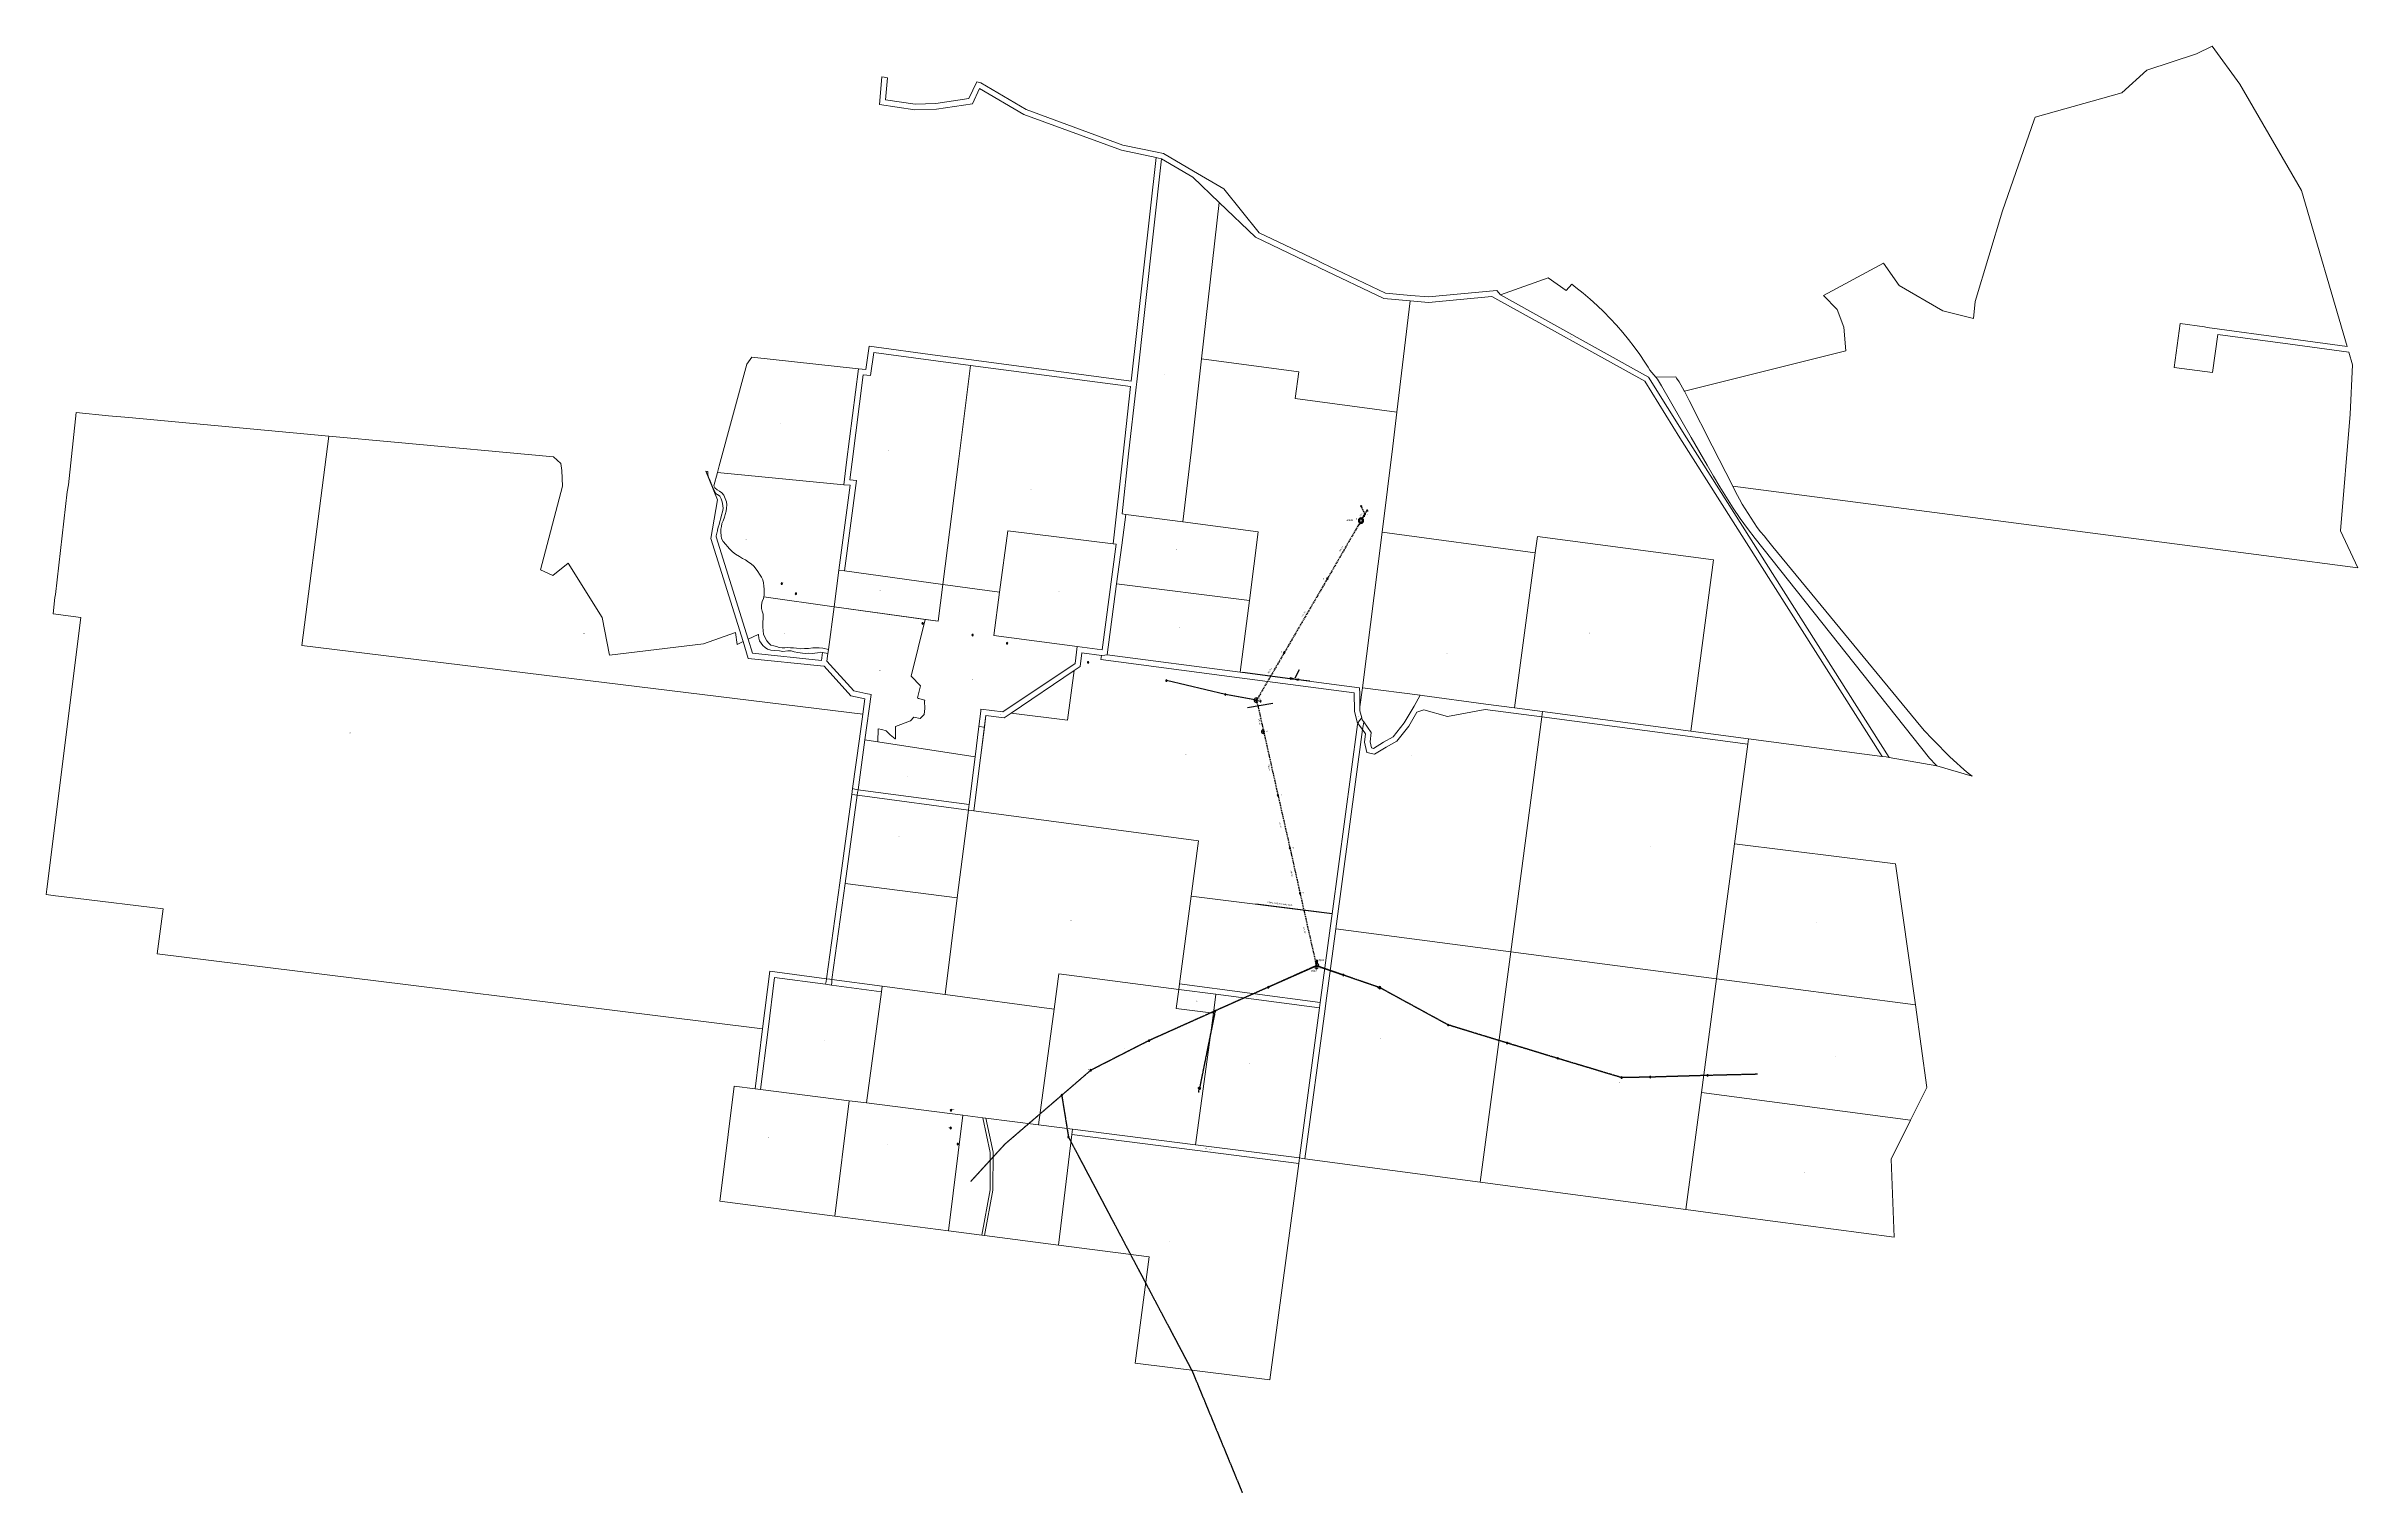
# Model space of a CAD drawing. Header units: metres. Extents: x 207830 to 216266, y 6368624 to 6378933.
# Drawn here: x 207830 to 216266, y 6368624 to 6373901 of the extents above; entities that cross this region are included whole.
import ezdxf
from ezdxf.enums import TextEntityAlignment as Align

# ---------------------------------------------------------------- set-up
doc = ezdxf.new("R2010")
doc.units = ezdxf.units.M
for name, pattern in [('Cable Exist OH', [1, 1, 0]), ('Cable Exist UG', [8.2, 4, -1.2, 1.8, -1.2]), ('Cable New OH', [6, 4, -2]), ('DASHED2', [9.525, 6.35, -3.175])]:
    doc.linetypes.add(name, pattern=pattern)
doc.layers.get('0').update_dxf_attribs({"color": 6})
for name, color, linetype in [('_User Miscellaneous1', 7, 'Continuous'), ('Equip_HV_EXT', 7, 'Continuous'), ('Equip_LV_EXT', 7, 'Continuous'), ('Equip_SP_HV_EXT', 7, 'Continuous'), ('Equip_SP_HV_MOD', 3, 'Continuous'), ('Mains_HV_EXT', 7, 'Continuous'), ('Mains_HV_NEW', 2, 'Continuous'), ('Mains_HV_New_F10', 2, 'Continuous'), ('Mains_HV_NEW_Hardwired', 2, 'Continuous'), ('Mains_LV_NEW', 2, 'Continuous'), ('Mains_LV_New_C23', 2, 'Continuous'), ('Notes', 7, 'Continuous'), ('Notes_SP_MISC', 7, 'Continuous'), ('OH_Details_SP_MISC', 7, 'Continuous'), ('Services_SP_EXT', 7, 'Continuous'), ('Sub_SP_TR_HV_LV_EXT', 7, 'Continuous'), ('Sub_SP_TR_HV_LV_SL_LS_NEW', 2, 'Continuous'), ('SupportsOH_SP_MISC', 7, 'Continuous'), ('SupportsOH_SP_NEW', 2, 'Continuous'), ('SupportsOH_SP_TR_HV_LV_SL_EXT', 7, 'Continuous'), ('SupportsOH_SP_TR_HV_LV_SL_NEW', 2, 'Continuous')]:
    doc.layers.add(name, color=color, linetype=linetype)
doc.layers.add('Cadastre Land Parcels_SP_EXT', color=9, linetype='Continuous', lineweight=5)
doc.layers.add('Cadastre Roads_SP_EXT', color=9, linetype='Continuous', lineweight=5)
doc.styles.add('ARIAL', font='arial.ttf', dxfattribs={"height": 2})
doc.styles.add('POLE_LABEL', font='arial.ttf')
doc.styles.get("Standard").update_dxf_attribs({"font": 'arial.ttf'})
doc.linetypes.add('IE Fence', pattern='A,8,-1.2,["|",Standard,S=1,R=0,X=0,Y=-0.6],-1.4', length=10.6)
doc.linetypes.add('IECLCABS1', pattern='A,7,-0.5,["/",Standard,S=1.5,R=0,X=0.2,Y=-0.7],-1.8', length=9.3)
doc.dimstyles.new('GISCAD Dim Style', dxfattribs={"dimtxt": 2.5, "dimasz": 3, "dimexe": 1.25, "dimexo": 0.625, "dimtad": 1, "dimtoh": 1, "dimdec": 1, "dimtxsty": 'ARIAL', "dimcen": 2.5, "dimadec": 0, "dimazin": 0, "dimtfac": 1, "dimtdec": 1, "dimtmove": 0, "dimatfit": 3, "dimfxl": 1.25, "dimarcsym": 0})

# ---------------------------------------------------------------- blocks, each defined once
blk = doc.blocks.new('SUB_SWER_EXT')
blk.add_wipeout([(0, 3.8), (-0.5, 3.8), (-1, 3.7), (-1.4, 3.6), (-1.8, 3.4), (-2.3, 3.1), (-2.6, 2.8), (-3, 2.4), (-3.2, 2.1), (-3.5, 1.6), (-3.7, 1.2), (-3.8, 0.7), (-3.8, 0.2), (-3.8, -0.2), (-3.8, -0.7), (-3.7, -1.2), (-3.5, -1.6), (-3.2, -2.1), (-3, -2.4), (-2.6, -2.8), (-2.3, -3.1), (-1.8, -3.4), (-1.4, -3.6), (-1, -3.7), (-0.5, -3.8), (0, -3.8), (0.5, -3.8), (1, -3.7), (1.4, -3.6), (1.8, -3.4), (2.3, -3.1), (2.6, -2.8), (3, -2.4), (3.2, -2.1), (3.5, -1.6), (3.7, -1.2), (3.8, -0.7), (3.8, -0.2), (3.8, 0.2), (3.8, 0.7), (3.7, 1.2), (3.5, 1.6), (3.2, 2.1), (3, 2.4), (2.6, 2.8), (2.3, 3.1), (1.8, 3.4), (1.4, 3.6), (1, 3.7), (0.5, 3.8)])
blk.add_lwpolyline([(-3.8, 0, 1), (3.8, 0, 1)], format="xyb", close=True)
blk.add_lwpolyline([(1.9, 0.5), (0, 3.8), (-3.3, -1.9), (3.3, -1.9)], close=True)
blk.add_text('S', height=2.5).set_placement((0, 0), align=Align.MIDDLE_CENTER)
for tag, height, flags, p in [('STREET_CODE', 0.2, 9, (1.5, 0)), ('ASSET_NUM', 2.5, 8, (2, 2)), ('CONSTRUCTED_VOLTAGE', 0.2, 9, (1.5, -0.2)), ('NO_PHASES', 0.2, 9, (1.5, -0.4)), ('OPERATING_VOLTAGE', 0.2, 9, (1.5, -0.6)), ('OPERATED_BY', 0.2, 9, (1.5, -0.8)), ('MAINTAINED_BY', 0.2, 9, (1.5, -1)), ('ORIENTATION', 0.2, 9, (1.5, -1.2)), ('OWNED_BY', 0.2, 9, (1.5, -1.4)), ('SECONDARY_VOLTAGE', 0.2, 9, (1.5, -1.6)), ('STATE', 0.2, 9, (1.5, -1.8)), ('SUBSTATION_TYPE', 0.2, 9, (1.5, -2)), ('USAGE', 0.2, 9, (1.5, -2.2)), ('LEGEND', 0.2, 9, (1.5, -2.4)), ('LOCATION', 0.2, 9, (1.5, -2.6)), ('STREETNAME', 0.2, 9, (1.5, -2.8)), ('SUBURB', 0.2, 9, (1.5, -3)), ('NOTES', 0.2, 9, (1.5, -3.2)), ('Z', 0.2, 1, (1.5, -3.4))]:
    blk.add_attdef(tag, text='', height=height, dxfattribs=dict(flags=flags)).set_placement(p, align=Align.MIDDLE_LEFT)
blk = doc.blocks.new('LV_OH_LINKS_DISTFUSE_EXT')
for p, q in [((0, 0), (0.96, 0)), ((3.84, 0), (4.8, 0))]:
    blk.add_line(p, q)
blk.add_lwpolyline([(3.84, -1.2), (3.84, 1.2), (0.96, -1.2), (0.96, 1.2)], close=True)
at = {"flags": 9}
for tag, p in [('ACTUAL_STATUS', (0, 0)), ('CONSTRUCTED_VOLTAGE', (0, -0.2)), ('OPERATING_VOLTAGE', (0, -0.6)), ('ORIENTATION', (0, -0.8)), ('OWNED_BY', (0, -1)), ('STATE', (0, -1.2)), ('SWITCH_TYPE', (0, -1.4)), ('NO_PHASES', (0, -0.4)), ('USAGE', (0, -1.6)), ('NOTES', (0, -1.8))]:
    blk.add_attdef(tag, text='', height=0.2, dxfattribs=at).set_placement(p, align=Align.MIDDLE_LEFT)
at = {"flags": 1}
blk.add_attdef('Z', (0, 0), '', height=0.2, dxfattribs=at)
blk = doc.blocks.new('CCP_EXT')
blk.add_wipeout([(0, 0.6), (0.6, 0), (0, -0.6), (-0.6, 0)])
blk.add_lwpolyline([(-0.6, 0), (0, 0.6), (0.6, 0), (0, -0.6), (-0.6, 0)])
at = {"flags": 1}
blk.add_attdef('Z', (0, 0), '', height=0.2, dxfattribs=at)
at = {"flags": 9}
for tag, p in [('CCP_TYPE', (0, 0)), ('CONSTRUCTED_VOLTAGE', (0, -0.2)), ('NO_PHASES', (0, -0.4)), ('OPERATING_VOLTAGE', (0, -0.6)), ('ORIENTATION', (0, -0.8)), ('OWNED_BY', (0, -1)), ('USAGE', (0, -1.2)), ('LEGEND', (0, -1.4)), ('LIFE_SUPPORT', (0, -1.6)), ('STATE', (0, -1.8)), ('NOTES', (0, -2))]:
    blk.add_attdef(tag, text='', height=0.2, dxfattribs=at).set_placement(p, align=Align.MIDDLE_LEFT)
blk = doc.blocks.new('POLE_EXT')
blk.add_hatch(color=256).paths.add_polyline_path([(-2.5, 0, 1), (2.5, 0, 1)])
blk.add_lwpolyline([(-2.5, 0, 1), (2.5, 0, 1)], format="xyb", close=True)
for tag, height, flags, p in [('pNumber', 2.5, 8, (-17.8, 2.1)), ('OWNED_BY', 0.2, 9, (1.4, -0.4)), ('PARENT', 0.2, 9, (1.4, -0.6)), ('SPECIAL_USE', 0.2, 9, (1.4, -0.8)), ('STATE', 0.2, 9, (1.4, -1)), ('USAGE', 0.2, 9, (1.4, -1.2)), ('cLV', 0.2, 9, (1.4, -1.4)), ('hDepth', 0.2, 9, (1.4, -1.6)), ('hDia', 0.2, 9, (1.4, -1.8)), ('cHV', 0.2, 9, (1.4, -2)), ('LBRACKET', 0.2, 9, (1.4, -2.2)), ('LExisting', 0.2, 9, (1.4, -2.4)), ('LANTNUMBER', 0.2, 9, (1.4, -2.6)), ('LOther', 0.2, 9, (1.4, -2.8)), ('LRemove', 0.2, 9, (1.4, -3)), ('LEGEND', 0.2, 9, (1.4, -3.2)), ('cLinedev', 0.2, 9, (1.4, -3.4)), ('LOCATION', 0.2, 9, (1.4, -3.6)), ('pExisting', 0.2, 9, (1.4, -3.8)), ('PFNUMBER', 0.2, 9, (1.4, -4)), ('NEWPFNUMBER', 0.2, 9, (1.4, -4.2)), ('pFooting', 0.2, 9, (1.4, -4.4)), ('pNew', 0.2, 9, (1.4, -4.6)), ('pRelocate', 0.2, 9, (1.4, -5)), ('pRemove', 0.2, 9, (1.4, -5.2)), ('pReplace', 0.2, 9, (1.4, -5.4)), ('pStay', 0.2, 9, (1.4, -5.6)), ('pType', 0.2, 9, (1.4, -5.8)), ('cspan', 0.2, 9, (1.4, -6)), ('STREETNAME', 0.2, 9, (1.4, -6.2)), ('SUBURB', 0.2, 9, (1.4, -6.4)), ('NOTES', 0.2, 9, (1.4, -6.6)), ('MAINTAINED_BY', 0.2, 9, (1.4, -6.8)), ('OPERATED_BY', 0.2, 9, (1.4, -7))]:
    blk.add_attdef(tag, text='', height=height, dxfattribs=dict(flags=flags)).set_placement(p, align=Align.MIDDLE_LEFT)
at = {"style": 'POLE_LABEL'}
for tag, height, flags, p in [('STRUCTURE_PLANT_NUMBER', 0.2, 9, (1.4, 0)), ('ASSET_NUM', 2.5, 8, (2, 2)), ('STREET_CODE', 0.2, 9, (1.4, -0.2))]:
    blk.add_attdef(tag, text='', height=height, dxfattribs=dict(at, flags=flags)).set_placement(p, align=Align.MIDDLE_LEFT)
at = {"flags": 1}
blk.add_attdef('Z', (1.4, -7.3), '', height=0.2, dxfattribs=at)
blk = doc.blocks.new('*U129')
for p, q in [((-8, 3.5), (-7.1, 3.5)), ((-4.2, 3.6), (-3.2, 3.6))]:
    blk.add_line(p, q)
blk.add_lwpolyline([(-4.2, 2.4), (-4.2, 4.8), (-7, 2.3), (-7.1, 4.7)], close=True)
for tag, height, flags, p in [('STREET_CODE', 0.2, 9, (1.5, 0)), ('ASSET_NUM', 2.5, 8, (2, 2)), ('ACTUAL_STATUS', 0.2, 9, (1.5, -0.2)), ('CONSTRUCTED_VOLTAGE', 0.2, 9, (1.5, -0.4)), ('NO_PHASES', 0.2, 9, (1.5, -0.6)), ('OPERATING_VOLTAGE', 0.2, 9, (1.5, -0.8)), ('ORIENTATION', 0.2, 9, (1.5, -1)), ('OWNED_BY', 0.2, 9, (1.5, -1.2)), ('OPERATED_BY', 0.2, 9, (1.5, -1.4)), ('MAINTAINED_BY', 0.2, 9, (1.5, -1.6)), ('STATE', 0.2, 9, (1.5, -1.8)), ('SWITCH_TYPE', 0.2, 9, (1.5, -2)), ('USAGE', 0.2, 9, (1.5, -2.2)), ('LEGEND', 0.2, 9, (1.5, -2.4)), ('LOCATION', 0.2, 9, (1.5, -2.6)), ('STREETNAME', 0.2, 9, (1.5, -2.8)), ('SUBURB', 0.2, 9, (1.5, -3)), ('NOTES', 0.2, 9, (1.5, -3.2)), ('LABEL_ALIGNMENT', 0.2, 9, (1.5, -3.4)), ('Z', 0.2, 1, (1.5, -3.6))]:
    blk.add_attdef(tag, text='', height=height, dxfattribs=dict(flags=flags)).set_placement(p, align=Align.MIDDLE_LEFT)
blk = doc.blocks.new('*U130')
blk.add_line((-0.3, 6.7), (-4.6, 8.8))
blk.add_lwpolyline([(-1.2, 7.1, 0.414214), (-1.8, 9, 0.414214), (-3.7, 8.4)], format="xyb")
for tag, height, flags, p in [('STREET_CODE', 0.2, 9, (1.5, 0)), ('ASSET_NUM', 2.5, 8, (2, 2)), ('ACTUAL_STATUS', 0.2, 9, (1.5, -0.2)), ('CONSTRUCTED_VOLTAGE', 0.2, 9, (1.5, -0.4)), ('NO_PHASES', 0.2, 9, (1.5, -0.6)), ('OPERATING_VOLTAGE', 0.2, 9, (1.5, -0.8)), ('ORIENTATION', 0.2, 9, (1.5, -1)), ('OWNED_BY', 0.2, 9, (1.5, -1.2)), ('OPERATED_BY', 0.2, 9, (1.5, -1.4)), ('MAINTAINED_BY', 0.2, 9, (1.5, -1.6)), ('STATE', 0.2, 9, (1.5, -1.8)), ('SWITCH_TYPE', 0.2, 9, (1.5, -2)), ('USAGE', 0.2, 9, (1.5, -2.2)), ('LEGEND', 0.2, 9, (1.5, -2.4)), ('LOCATION', 0.2, 9, (1.5, -2.6)), ('STREETNAME', 0.2, 9, (1.5, -2.8)), ('SUBURB', 0.2, 9, (1.5, -3)), ('NOTES', 0.2, 9, (1.5, -3.2)), ('LABEL_ALIGNMENT', 0.2, 9, (1.5, -3.4)), ('Z', 0.2, 1, (1.5, -3.6))]:
    blk.add_attdef(tag, text='', height=height, dxfattribs=dict(flags=flags)).set_placement(p, align=Align.MIDDLE_LEFT)
blk = doc.blocks.new('CONNECTOR_NODE_EXT')
h = blk.add_hatch(color=256)
edge = h.paths.add_edge_path()
edge.add_arc((0, 0), 0.5, 0, 360)
blk.add_circle((0, 0), 0.5)
at = {"flags": 1}
blk.add_attdef('Z', (0, 0), '', height=0.2, dxfattribs=at)
at = {"flags": 9}
for tag, p in [('CONNECTOR_TYPE', (0, 0)), ('CONSTRUCTED_VOLTAGE', (0, -0.2)), ('NO_PHASES', (0, -0.4)), ('OPERATING_VOLTAGE', (0, -0.6)), ('ORIENTATION', (0, -0.8)), ('SUBTYPE', (0, -1)), ('USAGE', (0, -1.2)), ('NOTES', (0, -1.4))]:
    blk.add_attdef(tag, text='', height=0.2, dxfattribs=at).set_placement(p, align=Align.MIDDLE_LEFT)
blk = doc.blocks.new('POLE_REPLACE_NEW')
blk.add_wipeout([(0, 2.5), (-0.3, 2.5), (-0.6, 2.4), (-0.9, 2.3), (-1.2, 2.2), (-1.5, 2), (-1.7, 1.8), (-1.9, 1.6), (-2.1, 1.3), (-2.3, 1.1), (-2.4, 0.8), (-2.5, 0.5), (-2.5, 0.2), (-2.5, -0.2), (-2.5, -0.5), (-2.4, -0.8), (-2.3, -1.1), (-2.1, -1.3), (-1.9, -1.6), (-1.7, -1.8), (-1.5, -2), (-1.2, -2.2), (-0.9, -2.3), (-0.6, -2.4), (-0.3, -2.5), (0, -2.5), (0.3, -2.5), (0.6, -2.4), (0.9, -2.3), (1.2, -2.2), (1.5, -2), (1.7, -1.8), (1.9, -1.6), (2.1, -1.3), (2.3, -1.1), (2.4, -0.8), (2.5, -0.5), (2.5, -0.2), (2.5, 0.2), (2.5, 0.5), (2.4, 0.8), (2.3, 1.1), (2.1, 1.3), (1.9, 1.6), (1.7, 1.8), (1.5, 2), (1.2, 2.2), (0.9, 2.3), (0.6, 2.4), (0.3, 2.5)])
h = blk.add_hatch(color=256)
edge = h.paths.add_edge_path()
edge.add_arc((0, 0), 2.5, 270, 450)
edge.add_line((0, 2.5), (0, -2.5))
blk.add_lwpolyline([(0, 2.5), (0, -2.5)])
at = {"lineweight": -3}
blk.add_arc((0, 0), 2.5, 90, 270, dxfattribs=at)
blk.add_arc((0, 0), 2.5, 270, 90)
at = {"style": 'POLE_LABEL', "flags": 9}
blk.add_attdef('STRUCTURE_PLANT_NUMBER', text='', height=0.2, dxfattribs=at).set_placement((1.5, 0.2), align=Align.MIDDLE_LEFT)
for tag, height, flags, p in [('STREET_CODE', 0.2, 9, (1.5, 0)), ('ASSET_NUM', 2.5, 8, (2, 2)), ('OWNED_BY', 0.2, 9, (1.5, -0.2)), ('PARENT', 0.2, 9, (1.5, -0.4)), ('SPECIAL_USE', 0.2, 9, (1.5, -0.6)), ('STATE', 0.2, 9, (1.5, -0.8)), ('USAGE', 0.2, 9, (1.5, -1)), ('cLV', 0.2, 9, (1.5, -1.2)), ('hDepth', 0.2, 9, (1.5, -1.4)), ('hDia', 0.2, 9, (1.5, -1.6)), ('cHV', 0.2, 9, (1.5, -1.8)), ('LBRACKET', 0.2, 9, (1.5, -2)), ('LExisting', 0.2, 9, (1.5, -2.2)), ('LANTNUMBER', 0.2, 9, (1.5, -2.4)), ('LOther', 0.2, 9, (1.5, -2.6)), ('LRemove', 0.2, 9, (1.5, -2.8)), ('LEGEND', 0.2, 9, (1.5, -3)), ('cLinedev', 0.2, 9, (1.5, -3.2)), ('pExisting', 0.2, 9, (1.5, -3.4)), ('PFNUMBER', 0.2, 9, (1.5, -3.6)), ('NEWPFNUMBER', 0.2, 9, (1.5, -3.8)), ('pFooting', 0.2, 9, (1.5, -4)), ('pNew', 0.2, 9, (1.5, -4.2)), ('pRelocate', 0.2, 9, (1.5, -4.6)), ('pRemove', 0.2, 9, (1.5, -4.8)), ('pReplace', 0.2, 9, (1.5, -5)), ('pStay', 0.2, 9, (1.5, -5.2)), ('pType', 0.2, 9, (1.5, -5.4)), ('cspan', 0.2, 9, (1.5, -5.6)), ('SUBURB', 0.2, 9, (1.5, -5.8)), ('STREETNAME', 0.2, 9, (1.5, -6)), ('LOCATION', 0.2, 9, (1.5, -6.2)), ('NOTES', 0.2, 9, (1.5, -6.4)), ('OPERATED_BY', 0.2, 9, (1.5, -6.6)), ('MAINTAINED_BY', 0.2, 9, (1.5, -6.8)), ('Z', 0.2, 1, (1.5, -7)), ('pNumber', 2, 8, (1.5, -4.4))]:
    blk.add_attdef(tag, text='', height=height, dxfattribs=dict(flags=flags)).set_placement(p, align=Align.MIDDLE_LEFT)
blk = doc.blocks.new('SUB_SWER_NEW')
blk.add_wipeout([(0, 9.6), (-1.2, 9.5), (-2.4, 9.3), (-3.5, 8.9), (-4.6, 8.4), (-5.6, 7.8), (-6.6, 7), (-7.4, 6.1), (-8.1, 5.1), (-8.7, 4.1), (-9.1, 3), (-9.4, 1.8), (-9.6, 0.6), (-9.6, -0.6), (-9.4, -1.8), (-9.1, -3), (-8.7, -4.1), (-8.1, -5.1), (-7.4, -6.1), (-6.6, -7), (-5.6, -7.8), (-4.6, -8.4), (-3.5, -8.9), (-2.4, -9.3), (-1.2, -9.5), (0, -9.6), (1.2, -9.5), (2.4, -9.3), (3.5, -8.9), (4.6, -8.4), (5.6, -7.8), (6.6, -7), (7.4, -6.1), (8.1, -5.1), (8.7, -4.1), (9.1, -3), (9.4, -1.8), (9.6, -0.6), (9.6, 0.6), (9.4, 1.8), (9.1, 3), (8.7, 4.1), (8.1, 5.1), (7.4, 6.1), (6.6, 7), (5.6, 7.8), (4.6, 8.4), (3.5, 8.9), (2.4, 9.3), (1.2, 9.5)])
blk.add_lwpolyline([(-9.6, 0, 1), (9.6, 0, 1)], format="xyb", close=True)
blk.add_lwpolyline([(4.9, 1.2), (0, 9.6), (-8.3, -4.8), (8.3, -4.8)], close=True)
at = {"insert": (-2.5, 3.9), "char_height": 6, "attachment_point": 1}
blk.add_mtext_dynamic_manual_height_columns('S', width=5.853, gutter_width=4, heights=[0], dxfattribs=at)
for tag, height, flags, p in [('STREET_CODE', 0.2, 9, (1.5, 0)), ('ASSET_NUM', 2.5, 8, (2, 2)), ('CONSTRUCTED_VOLTAGE', 0.2, 9, (1.5, -0.2)), ('NO_PHASES', 0.2, 9, (1.5, -0.4)), ('OPERATING_VOLTAGE', 0.2, 9, (1.5, -0.6)), ('ORIENTATION', 0.2, 9, (1.5, -0.8)), ('OWNED_BY', 0.2, 9, (1.5, -1)), ('OPERATED_BY', 0.2, 9, (1.5, -1.2)), ('MAINTAINED_BY', 0.2, 9, (1.5, -1.4)), ('SECONDARY_VOLTAGE', 0.2, 9, (1.5, -1.6)), ('STATE', 0.2, 9, (1.5, -1.8)), ('SUBSTATION_TYPE', 0.2, 9, (1.5, -2)), ('USAGE', 0.2, 9, (1.5, -2.2)), ('LEGEND', 0.2, 9, (1.5, -2.4)), ('SUBURB', 0.2, 9, (1.5, -2.6)), ('STREETNAME', 0.2, 9, (1.5, -2.8)), ('LOCATION', 0.2, 9, (1.5, -3)), ('NOTES', 0.2, 9, (1.5, -3.2)), ('PARENT', 0.2, 9, (1.5, -3.4)), ('Z', 0.2, 1, (1.5, -3.6))]:
    blk.add_attdef(tag, text='', height=height, dxfattribs=dict(flags=flags)).set_placement(p, align=Align.MIDDLE_LEFT)
blk = doc.blocks.new('*U135')
blk.add_line((2.5, 4.7), (-2.5, 4.7))
at = {"flags": 1}
blk.add_attdef('Z', (0, 0), '', height=0.2, dxfattribs=at)
at = {"flags": 9}
for tag, p in [('CONNECTOR_TYPE', (0, 0)), ('CONSTRUCTED_VOLTAGE', (0, -0.2)), ('NO_PHASES', (0, -0.4)), ('OPERATING_VOLTAGE', (0, -0.6)), ('ORIENTATION', (0, -0.8)), ('OWNED_BY', (0, -1)), ('STATE', (0, -1.2)), ('USAGE', (0, -1.4)), ('NOTES', (0, -1.6)), ('MAINTAINED_BY', (0, -1.8)), ('OPERATED_BY', (0, -2))]:
    blk.add_attdef(tag, text='', height=0.2, dxfattribs=at).set_placement(p, align=Align.MIDDLE_LEFT)
blk.add_wipeout([(-0.6, 0.1), (-0.6, 4.7), (0.6, 4.7), (0.6, 0.1)])
blk = doc.blocks.new('*U134')
blk.add_line((2.5, 4.6), (-2.5, 4.6))
at = {"flags": 1}
blk.add_attdef('Z', (0, 0), '', height=0.2, dxfattribs=at)
at = {"flags": 9}
for tag, p in [('CONNECTOR_TYPE', (0, 0)), ('CONSTRUCTED_VOLTAGE', (0, -0.2)), ('NO_PHASES', (0, -0.4)), ('OPERATING_VOLTAGE', (0, -0.6)), ('ORIENTATION', (0, -0.8)), ('OWNED_BY', (0, -1)), ('STATE', (0, -1.2)), ('USAGE', (0, -1.4)), ('NOTES', (0, -1.6)), ('MAINTAINED_BY', (0, -1.8)), ('OPERATED_BY', (0, -2))]:
    blk.add_attdef(tag, text='', height=0.2, dxfattribs=at).set_placement(p, align=Align.MIDDLE_LEFT)
blk.add_wipeout([(-0.6, 0), (-0.6, 4.6), (0.6, 4.6), (0.6, 0)])
blk = doc.blocks.new('BOND POINT')
blk.add_hatch(color=256).paths.add_polyline_path([(-2.5, 0, 1), (2.5, 0, 1)])
blk.add_lwpolyline([(-2.5, 0, 1), (2.5, 0, 1)], format="xyb", close=True)
blk = doc.blocks.new('End Shackle_NEW')
blk.add_line((2.5, 3.2), (-2.5, 3.2))
at = {"flags": 1}
blk.add_attdef('Z', (0, 0), '', height=0.2, dxfattribs=at)
at = {"flags": 9}
for tag, p in [('CONNECTOR_TYPE', (0, 0)), ('CONSTRUCTED_VOLTAGE', (0, -0.2)), ('NO_PHASES', (0, -0.4)), ('OPERATING_VOLTAGE', (0, -0.6)), ('ORIENTATION', (0, -0.8)), ('OWNED_BY', (0, -1)), ('STATE', (0, -1.2)), ('USAGE', (0, -1.4)), ('NOTES', (0, -1.6)), ('MAINTAINED_BY', (0, -1.8)), ('OPERATED_BY', (0, -2))]:
    blk.add_attdef(tag, text='', height=0.2, dxfattribs=at).set_placement(p, align=Align.MIDDLE_LEFT)
blk.add_wipeout([(-0.6, -1.4), (-0.6, 3.2), (0.6, 3.2), (0.6, -1.4)])
blk = doc.blocks.new('*U144')
blk.add_line((2.5, 40.7), (-2.5, 40.7))
at = {"flags": 1}
blk.add_attdef('Z', (0, 0), '', height=0.2, dxfattribs=at)
at = {"flags": 9}
for tag, p in [('CONNECTOR_TYPE', (0, 0)), ('CONSTRUCTED_VOLTAGE', (0, -0.2)), ('NO_PHASES', (0, -0.4)), ('OPERATING_VOLTAGE', (0, -0.6)), ('ORIENTATION', (0, -0.8)), ('OWNED_BY', (0, -1)), ('STATE', (0, -1.2)), ('USAGE', (0, -1.4)), ('NOTES', (0, -1.6)), ('MAINTAINED_BY', (0, -1.8)), ('OPERATED_BY', (0, -2))]:
    blk.add_attdef(tag, text='', height=0.2, dxfattribs=at).set_placement(p, align=Align.MIDDLE_LEFT)
blk.add_wipeout([(-0.6, 36.2), (-0.6, 40.7), (0.6, 40.7), (0.6, 36.2)])
blk = doc.blocks.new('STAY_EXT')
at = {"linetype": 'Continuous', "ltscale": 0.3}
blk.add_line((0, 0), (-7.2, 0), dxfattribs=at)
blk.add_arc((-5.7, 0), 1.5, 90, 270)
blk = doc.blocks.new('POLE_NEW')
for tag, height, flags, p in [('pNumber', 2.5, 8, (-17.8, 2.1)), ('OWNED_BY', 0.2, 9, (1.1, -0.4)), ('PARENT', 0.2, 9, (1.1, -0.6)), ('SPECIAL_USE', 0.2, 9, (1.1, -0.8)), ('STATE', 0.2, 9, (1.1, -1)), ('USAGE', 0.2, 9, (1.1, -1.2)), ('cLV', 0.2, 9, (1.1, -1.4)), ('hDepth', 0.2, 9, (1.1, -1.6)), ('hDia', 0.2, 9, (1.1, -1.8)), ('cHV', 0.2, 9, (1.1, -2)), ('LBRACKET', 0.2, 9, (1.1, -2.2)), ('LExisting', 0.2, 9, (1.1, -2.4)), ('LANTNUMBER', 0.2, 9, (1.1, -2.6)), ('LOther', 0.2, 9, (1.1, -2.8)), ('LRemove', 0.2, 9, (1.1, -3)), ('LEGEND', 0.2, 9, (1.1, -3.2)), ('cLinedev', 0.2, 9, (1.1, -3.4)), ('pExisting', 0.2, 9, (1.1, -3.6)), ('PFNUMBER', 0.2, 9, (1.1, -3.8)), ('NEWPFNUMBER', 0.2, 9, (1.1, -4)), ('pFooting', 0.2, 9, (1.1, -4.2)), ('pNew', 0.2, 9, (1.1, -4.4)), ('pRelocate', 0.2, 9, (1.1, -4.8)), ('pRemove', 0.2, 9, (1.1, -5)), ('pReplace', 0.2, 9, (1.1, -5.2)), ('pStay', 0.2, 9, (1.1, -5.4)), ('pType', 0.2, 9, (1.1, -5.6)), ('cspan', 0.2, 9, (1.1, -5.8)), ('SUBURB', 0.2, 9, (1.1, -6)), ('STREETNAME', 0.2, 9, (1.1, -6.2)), ('LOCATION', 0.2, 9, (1.1, -6.4)), ('NOTES', 0.2, 9, (1.1, -6.6)), ('OPERATED_BY', 0.2, 9, (1.1, -6.9)), ('MAINTAINED_BY', 0.2, 9, (1.1, -7.2))]:
    blk.add_attdef(tag, text='', height=height, dxfattribs=dict(flags=flags)).set_placement(p, align=Align.MIDDLE_LEFT)
at = {"style": 'POLE_LABEL'}
for tag, height, flags, p in [('STRUCTURE_PLANT_NUMBER', 0.2, 9, (1.1, 0.1)), ('ASSET_NUM', 2.5, 8, (2, 2)), ('STREET_CODE', 0.2, 9, (1.1, -0.2))]:
    blk.add_attdef(tag, text='', height=height, dxfattribs=dict(at, flags=flags)).set_placement(p, align=Align.MIDDLE_LEFT)
blk.add_wipeout([(0.1, 1), (-0.1, 1), (-0.2, 1), (-0.3, 1), (-0.4, 0.9), (-0.5, 0.8), (-0.6, 0.8), (-0.7, 0.7), (-0.8, 0.6), (-0.9, 0.5), (-0.9, 0.4), (-1, 0.3), (-1, 0.1), (-1, 0), (-1, -0.1), (-1, -0.2), (-0.9, -0.4), (-0.9, -0.5), (-0.8, -0.6), (-0.7, -0.7), (-0.6, -0.8), (-0.5, -0.8), (-0.4, -0.9), (-0.3, -0.9), (-0.2, -1), (-0.1, -1), (0.1, -1), (0.2, -1), (0.3, -1), (0.4, -0.9), (0.5, -0.8), (0.6, -0.8), (0.7, -0.7), (0.8, -0.6), (0.9, -0.5), (0.9, -0.4), (1, -0.3), (1, -0.1), (1, 0), (1, 0.1), (1, 0.2), (0.9, 0.4), (0.9, 0.5), (0.8, 0.6), (0.7, 0.7), (0.6, 0.8), (0.5, 0.8), (0.4, 0.9), (0.3, 0.9), (0.2, 1)])
at = {"lineweight": -3}
blk.add_lwpolyline([(-1, 0, 1), (1, 0, 1)], format="xyb", close=True, dxfattribs=at)
at = {"flags": 1}
blk.add_attdef('Z', (1.1, -7.6), '', height=0.2, dxfattribs=at)
blk = doc.blocks.new('STAY_DEL')
at = {"linetype": 'DASHED2', "ltscale": 0.3}
blk.add_line((0, 0), (-7.2, 0), dxfattribs=at)
blk.add_arc((-5.7, 0), 1.5, 90, 270)
blk = doc.blocks.new('STAY_NEW')
blk.add_line((0, 0), (-7.2, 0))
blk.add_arc((-5.7, 0), 1.5, 90, 270)
blk = doc.blocks.new('*U163')
blk.add_line((2.5, 3.9), (-2.5, 4))
at = {"flags": 1}
blk.add_attdef('Z', (0, 0), '', height=0.2, dxfattribs=at)
at = {"flags": 9}
for tag, p in [('CONNECTOR_TYPE', (0, 0)), ('CONSTRUCTED_VOLTAGE', (0, -0.2)), ('NO_PHASES', (0, -0.4)), ('OPERATING_VOLTAGE', (0, -0.6)), ('ORIENTATION', (0, -0.8)), ('OWNED_BY', (0, -1)), ('STATE', (0, -1.2)), ('USAGE', (0, -1.4)), ('NOTES', (0, -1.6)), ('MAINTAINED_BY', (0, -1.8)), ('OPERATED_BY', (0, -2))]:
    blk.add_attdef(tag, text='', height=0.2, dxfattribs=at).set_placement(p, align=Align.MIDDLE_LEFT)
blk.add_wipeout([(-0.6, -0.6), (-0.6, 4), (0.7, 3.9), (0.6, -0.6)])

msp = doc.modelspace()

# ---------------------------------------------------------------- linework, layer by layer
at = {"layer": 'Cadastre Land Parcels_SP_EXT', "linetype": 'Continuous'}
for points in [[(216061.3, 6373375), (215835.9, 6373762.9), (215735, 6373900.8), (215677.5, 6373873.3), (215495.9, 6373813.7), (215405.3, 6373731), (215088.7, 6373642.2), (215085.1, 6373631.8), (214969.4, 6373300.6), (214870.2, 6372969.6), (214864, 6372907.2), (214752.2, 6372935.2), (214592, 6373028.1), (214535.3, 6373110), (214316.1, 6372991.7), (214366.4, 6372940), (214389.9, 6372876), (214397.5, 6372789.1), (213808.5, 6372642.6), (213825.7, 6372608.9), (213909.9, 6372443.3), (213985.1, 6372295.6), (215951.5, 6372039.1), (216266.3, 6371998), (216203.7, 6372133), (216239.1, 6372558.5), (216247, 6372738.3), (216233.6, 6372784.3), (216019.1, 6372813.8), (215755.2, 6372849.8), (215736.1, 6372710.3), (215596.6, 6372729.3), (215618.4, 6372888.8), (215706.6, 6372876.7), (215716.9, 6372875.3), (216022, 6372833.8), (216227.4, 6372805.4), (216061.3, 6373375)], [(211900.3, 6373490.3), (211888.9, 6373492.6), (211880.5, 6373494.4), (211789.6, 6372679.1), (211206, 6372756.7), (211082.9, 6372773.1), (210832.9, 6372806.3), (210820.4, 6372721.5), (210793.9, 6372724.5), (210750.4, 6372383.6), (210740.6, 6372301.2), (210764.1, 6372299), (210722.9, 6371989.9), (210742.9, 6371987.2), (210786.7, 6372316.9), (210763, 6372319.2), (210770.8, 6372384.2), (210811.3, 6372702.2), (210837.5, 6372699.4), (210849.8, 6372783.8), (211203.4, 6372736.7), (211787.3, 6372659.2), (211760, 6372413), (211723.8, 6372085.2), (211735.1, 6372083.8), (211683.6, 6371698.7), (211592.4, 6371710.7), (211584.4, 6371649.5), (211321.2, 6371472.1), (211241.1, 6371482.2), (211240.7, 6371474.9), (211233.8, 6371419.7), (211253.7, 6371416.6), (211259.1, 6371459.7), (211326.2, 6371451.2), (211351.5, 6371468.2), (211581, 6371623), (211603.2, 6371638), (211609.8, 6371688.1), (211680.9, 6371678.8), (211692.7, 6371679.7), (211701.4, 6371680.4), (211736, 6371939.3), (211755.1, 6372081.3), (211770, 6372192.8), (211756.1, 6372194.6), (211780.2, 6372413.6), (211807.4, 6372657.2), (211809.5, 6372676.8), (211900.3, 6373490.3)], [(211780.2, 6372413.6), (211756.1, 6372194.6), (211770, 6372192.8), (211978.2, 6372165.6), (212008.1, 6372420.2), (212046.5, 6372760.4), (212110.9, 6373331.1), (212014.9, 6373423.1), (211900.3, 6373490.3), (211809.5, 6372676.8), (211807.4, 6372657.2), (211780.2, 6372413.6)], [(213311, 6373055.4), (213137.9, 6372993.6), (213678, 6372694), (213815.9, 6372472.6), (214555.8, 6371306.6), (214729.8, 6371275.3), (214726, 6371279), (214702.7, 6371303.1), (214066.7, 6372104.5), (214039.3, 6372141.1), (214012.6, 6372178.2), (213986.9, 6372216), (213961.8, 6372254.2), (213937.7, 6372293), (213914.5, 6372332.4), (213892, 6372372.2), (213833.2, 6372473), (213724.7, 6372661.6), (213710.8, 6372686.2), (213704.2, 6372694), (213682.7, 6372719.5), (213676, 6372730), (213664.4, 6372748.1), (213645.4, 6372776.2), (213625.6, 6372803.8), (213604.9, 6372830.7), (213583.3, 6372857), (213561.1, 6372882.7), (213538.1, 6372907.5), (213514.4, 6372931.7), (213489.8, 6372955.2), (213464.7, 6372978), (213438.8, 6373000), (213412.3, 6373021.3), (213397.2, 6373032.6), (213377, 6373010.1), (213311, 6373055.4)], [(213106.2, 6372988.3), (212875, 6372966.3), (212807.8, 6372972.1), (212759.1, 6372565.4), (212744.2, 6372441.6), (212704.9, 6372128.2), (213264.5, 6372052.9), (213272.4, 6372112.1), (213915.3, 6372027.8), (213831.6, 6371402.4), (214042.5, 6371374.5), (214529.9, 6371310), (213792.5, 6372471.9), (213663.6, 6372678.9), (213106.2, 6372988.3)], [(210770.8, 6372384.2), (210763, 6372319.2), (210786.7, 6372316.9), (210742.9, 6371987.2), (211101.7, 6371937.7), (211160, 6372395.5), (211203.4, 6372736.7), (210849.8, 6372783.8), (210837.5, 6372699.4), (210811.3, 6372702.2), (210770.8, 6372384.2)], [(210750.4, 6372383.6), (210793.9, 6372724.5), (210405.4, 6372767), (210387, 6372740.6), (210285.8, 6372370), (210279.4, 6372346.1), (210740.6, 6372301.2), (210750.4, 6372383.6)], [(211160, 6372395.5), (211101.7, 6371937.7), (211309, 6371909.1), (211339.1, 6372133.4), (211723.8, 6372085.2), (211760, 6372413), (211787.3, 6372659.2), (211203.4, 6372736.7), (211160, 6372395.5)], [(214844.7, 6371249.2), (214829.8, 6371261.1), (214828.1, 6371262.5), (214790.3, 6371296.2), (214775.8, 6371310), (214761.4, 6371324.2), (214733, 6371353), (214712.8, 6371373.9), (214685.3, 6371403.2), (214672, 6371418.7), (214131.5, 6372074.5), (214112.2, 6372098.5), (214100, 6372114.5), (214086.2, 6372129.4), (214074.4, 6372145.7), (214063, 6372162.4), (214051.9, 6372179), (214041, 6372196), (214030.3, 6372213.3), (214020, 6372230.8), (214010, 6372248.7), (213995.4, 6372275.3), (213985.1, 6372295.6), (213909.9, 6372443.3), (213825.7, 6372608.9), (213808.5, 6372642.6), (213807.6, 6372644.3), (213789.4, 6372676.3), (213780.1, 6372690.5), (213777.4, 6372694.2), (213704.2, 6372694), (213710.8, 6372686.2), (213724.7, 6372661.6), (213833.2, 6372473), (213892, 6372372.2), (213914.5, 6372332.4), (213937.7, 6372293), (213961.8, 6372254.2), (213986.9, 6372216), (214012.6, 6372178.2), (214039.3, 6372141.1), (214066.7, 6372104.5), (214702.7, 6371303.1), (214726, 6371279), (214729.8, 6371275.3), (214859.2, 6371238.2), (214844.7, 6371249.2)], [(210725.6, 6370849.1), (210769.8, 6371171.2), (210772.7, 6371192.5), (210797.7, 6371374.2), (210810, 6371463.7), (208761.9, 6371714.9), (208841, 6372327.7), (208860.5, 6372478.6), (208131.2, 6372546.2), (208056.8, 6372553.1), (207938.8, 6372564.1), (207910.4, 6372300.3), (207906.3, 6372274.8), (207862.8, 6371901), (207861.5, 6371890.4), (207854.6, 6371830.3), (207956.4, 6371817.3), (207832, 6370826.2), (207829.5, 6370806.2), (207863.9, 6370802), (207936.4, 6370793.1), (208256.6, 6370753.7), (208234.3, 6370589.7), (209150.9, 6370476.3), (209718.9, 6370406.2), (210444, 6370316.5), (210470.3, 6370526.3), (210677.5, 6370498.7), (210725.6, 6370849.1)], [(209634.1, 6371990.4), (209714.1, 6372295.8), (209710.8, 6372353.2), (209707.8, 6372379.2), (209681.3, 6372402.4), (209100.8, 6372456.2), (208860.5, 6372478.6), (208841, 6372327.7), (208761.9, 6371714.9), (210810, 6371463.7), (210817.7, 6371519.8), (210766.1, 6371530.6), (210668.3, 6371638.9), (210656, 6371640.2), (210392, 6371667.5), (210372.9, 6371728.8), (210351.8, 6371718.8), (210345.6, 6371762.5), (210228.4, 6371721.3), (209885.5, 6371679), (209858.8, 6371816.5), (209734.8, 6372015.5), (209678.8, 6371970.6), (209634.1, 6371990.4)], [(210722.9, 6371989.9), (210764.1, 6372299), (210740.6, 6372301.2), (210279.4, 6372346.1), (210266.4, 6372297.6), (210270, 6372289.7), (210278.7, 6372283.1), (210287.2, 6372277.8), (210295.1, 6372271.1), (210302.3, 6372263.2), (210307.9, 6372251.3), (210312.9, 6372238.2), (210314, 6372228), (210312.6, 6372215.3), (210311.2, 6372204.4), (210307.9, 6372192.7), (210305.1, 6372182.5), (210299.9, 6372169.6), (210295.9, 6372159.8), (210294.4, 6372148.9), (210291.7, 6372138.6), (210292.1, 6372127.9), (210293.3, 6372115.2), (210294.4, 6372105.1), (210299.9, 6372093.9), (210310.5, 6372083.4), (210316.5, 6372075.5), (210323.9, 6372066.8), (210334.6, 6372056.5), (210345.1, 6372047.4), (210360, 6372039.8), (210371.2, 6372032.6), (210382.2, 6372026.7), (210392.7, 6372018.9), (210401.9, 6372012.3), (210412.4, 6372004.4), (210421.1, 6371992.8), (210427.2, 6371984.7), (210432.7, 6371975.3), (210440.2, 6371963.6), (210444.4, 6371954.2), (210448, 6371943.6), (210449.1, 6371931), (210450.3, 6371919.6), (210450, 6371909.3), (210449.3, 6371897.9), (210448.4, 6371892.2), (210705.1, 6371856.3), (210722.9, 6371989.9)], [(211978.2, 6372165.6), (211770, 6372192.8), (211755.1, 6372081.3), (211736, 6371939.3), (212220.8, 6371879.1), (212252.8, 6372129.6), (211978.2, 6372165.6)], [(211723.8, 6372085.2), (211339.1, 6372133.4), (211309, 6371909.1), (211287.7, 6371750.9), (211592.4, 6371710.7), (211683.6, 6371698.7), (211735.1, 6372083.8), (211723.8, 6372085.2)], [(213831.6, 6371402.4), (213915.3, 6372027.8), (213272.4, 6372112.1), (213264.5, 6372052.9), (213188.4, 6371487.4), (213290.3, 6371474), (213831.6, 6371402.4)], [(210742.9, 6371987.2), (210722.9, 6371989.9), (210705.1, 6371856.3), (211084.6, 6371803.3), (211101.7, 6371937.7), (210742.9, 6371987.2)], [(211309, 6371909.1), (211101.7, 6371937.7), (211084.6, 6371803.3), (211037.1, 6371809.9), (210986.2, 6371603.1), (211020, 6371567.7), (211009.9, 6371524.1), (211013.2, 6371520.8), (211036.7, 6371515.5), (211035.3, 6371511.8), (211036.7, 6371484.9), (211033.7, 6371462.9), (211019.8, 6371447.8), (210996.4, 6371453.2), (210983.5, 6371439.8), (210929.5, 6371419.7), (210929.5, 6371374.6), (210927.4, 6371373.6), (210909.4, 6371389.3), (210895.1, 6371402.8), (210879.7, 6371407.7), (210866.1, 6371410.9), (210865.1, 6371363.6), (211219.6, 6371308), (211233.8, 6371419.7), (211240.7, 6371474.9), (211241.1, 6371482.2), (211321.2, 6371472.1), (211584.4, 6371649.5), (211592.4, 6371710.7), (211287.7, 6371750.9), (211309, 6371909.1)], [(212220.8, 6371879.1), (211736, 6371939.3), (211701.4, 6371680.4), (212187.2, 6371617), (212220.8, 6371879.1)], [(210705.1, 6371856.3), (210448.4, 6371892.2), (210447.2, 6371885.7), (210442.6, 6371874.7), (210439.9, 6371862.4), (210439.8, 6371849.8), (210442.8, 6371839.7), (210445.8, 6371828.9), (210446.2, 6371818.2), (210444.6, 6371795.3), (210445.2, 6371783.2), (210446.5, 6371768), (210446.9, 6371756.6), (210451.9, 6371744.6), (210460.1, 6371732.3), (210466.7, 6371723.6), (210474, 6371716.3), (210485, 6371713.6), (210494.7, 6371710.8), (210504.9, 6371707.4), (210515.1, 6371706.6), (210525.3, 6371706.4), (210536.1, 6371706.8), (210546.3, 6371706.6), (210557.2, 6371705.9), (210568, 6371705), (210583.3, 6371703.1), (210597.3, 6371704.3), (210611.3, 6371704.2), (210627.1, 6371706.2), (210640.4, 6371706.7), (210650.6, 6371706.5), (210664, 6371704.5), (210684.5, 6371700.4), (210705.1, 6371856.3)], [(211033.7, 6371462.9), (211036.7, 6371484.9), (211035.3, 6371511.8), (211036.7, 6371515.5), (211013.2, 6371520.8), (211009.9, 6371524.1), (211020, 6371567.7), (210986.2, 6371603.1), (211037.1, 6371809.9), (210705.1, 6371856.3), (210684.5, 6371700.4), (210683.3, 6371691.9), (210682.4, 6371685), (210678.7, 6371657.4), (210776.7, 6371549), (210820.4, 6371539.8), (210840.2, 6371535.7), (210817.6, 6371371.1), (210865.1, 6371363.6), (210866.1, 6371410.9), (210879.7, 6371407.7), (210895.1, 6371402.8), (210909.4, 6371389.3), (210927.4, 6371373.6), (210929.5, 6371374.6), (210929.5, 6371419.7), (210983.5, 6371439.8), (210996.4, 6371453.2), (211019.8, 6371447.8), (211033.7, 6371462.9)], [(210506.1, 6371694.8), (210488.9, 6371696), (210473.6, 6371697.2), (210462.6, 6371701.9), (210453.5, 6371707.8), (210445.5, 6371714.5), (210438.8, 6371723.2), (210432.7, 6371731.8), (210430.3, 6371741.9), (210428.6, 6371753.8), (210428.4, 6371755.2), (210391.2, 6371737.5), (210407.3, 6371686.2), (210658.7, 6371660.1), (210662.6, 6371688.8), (210655.7, 6371690.2), (210644.4, 6371688.4), (210625.4, 6371685.8), (210612.6, 6371686.5), (210602.4, 6371686.1), (210589.7, 6371686.2), (210573.2, 6371688.7), (210559.7, 6371691.9), (210548, 6371695.3), (210536.6, 6371695.4), (210517.6, 6371693.4), (210506.1, 6371694.8)], [(211581, 6371623), (211351.5, 6371468.2), (211557.4, 6371442.3), (211581, 6371623)], [(212709.8, 6371361.7), (212745.2, 6371381.7), (212786.2, 6371432.1), (212821.9, 6371493.6), (212844.7, 6371532.9), (212633.6, 6371560.8), (212633.5, 6371559.7), (212624.1, 6371490.6), (212624.4, 6371476.1), (212630.9, 6371450.7), (212632.9, 6371443), (212638.2, 6371435.7), (212665.9, 6371397.6), (212661.1, 6371363.2), (212666.7, 6371341), (212673.6, 6371339.3), (212709.8, 6371361.7)], [(212857.5, 6371479.8), (212832.3, 6371471.4), (212802.8, 6371420.7), (212758.5, 6371366.1), (212719.8, 6371344.2), (212677, 6371317.8), (212650.1, 6371324.3), (212640.6, 6371362.1), (212644.8, 6371392.3), (212633.4, 6371408.1), (212535.9, 6370681.1), (213174.5, 6370597.5), (213287.7, 6371454), (213081.7, 6371481.3), (212944.2, 6371456.2), (212857.5, 6371479.8)], [(213925.9, 6370499.2), (213991.5, 6370991.1), (214039.9, 6371354.6), (213287.7, 6371454), (213174.5, 6370597.5), (213925.9, 6370499.2)], [(213831.6, 6371402.4), (213290.3, 6371474), (213287.7, 6371454), (214039.9, 6371354.6), (214042.5, 6371374.5), (213831.6, 6371402.4)], [(211219.6, 6371308), (210817.6, 6371371.1), (210792.5, 6371188.1), (210819.8, 6371184.4), (211197.7, 6371134.2), (211219.6, 6371308)], [(211239.5, 6371304.9), (211253.7, 6371416.6), (211233.8, 6371419.7), (211219.6, 6371308), (211197.7, 6371134.2), (211196.9, 6371127.9), (211195.2, 6371114.2), (211215, 6371111.6), (211239.5, 6371304.9)], [(211154.7, 6370794.4), (211195.2, 6371114.2), (210816.9, 6371164.5), (210789.7, 6371168.1), (210745.6, 6370846.5), (211154.7, 6370794.4)], [(211963, 6370460.1), (211965.7, 6370480.1), (212008.5, 6370800.4), (212035.6, 6371002.3), (211215, 6371111.6), (211195.2, 6371114.2), (211154.7, 6370794.4), (211110, 6370441.3), (211508.1, 6370388.4), (211525.7, 6370517.5), (211963, 6370460.1)], [(214651.6, 6370404.2), (214579.3, 6370918.5), (213991.5, 6370991.1), (213925.9, 6370499.2), (214651.6, 6370404.2)], [(211154.7, 6370794.4), (210745.6, 6370846.5), (210697.4, 6370496.1), (210881, 6370471.7), (210981.4, 6370458.4), (211110, 6370441.3), (211154.7, 6370794.4)], [(212522.9, 6370735.7), (212008.5, 6370800.4), (211965.7, 6370480.1), (212479.7, 6370412.8), (212516, 6370683.7), (212522.9, 6370735.7)], [(213870.5, 6370083.4), (213925.9, 6370499.2), (213174.5, 6370597.5), (213063.4, 6369756.7), (213813.7, 6369656.8), (213870.5, 6370083.4)], [(210674.3, 6370478.9), (210487.7, 6370503.7), (210464, 6370314), (210436.6, 6370095.1), (210759.9, 6370054.1), (210813.6, 6370047.2), (210823, 6370046), (210878.3, 6370451.8), (210695.3, 6370476), (210674.3, 6370478.9)], [(211110, 6370441.3), (210981.4, 6370458.4), (210881, 6370471.7), (210878.3, 6370451.8), (210823, 6370046), (211175.5, 6370001.2), (211248.5, 6369992), (211259.1, 6369990.7), (211450.9, 6369966.3), (211508.1, 6370388.4), (211110, 6370441.3)], [(212098.7, 6370442.3), (211963, 6370460.1), (211953.8, 6370390.9), (212089.3, 6370373.2), (212098.7, 6370442.3)], [(212478.3, 6370402.8), (212479.7, 6370412.8), (211965.7, 6370480.1), (211963, 6370460.1), (212098.7, 6370442.3), (212477, 6370392.8), (212478.3, 6370402.8)], [(214634.4, 6369982.7), (214694, 6370102.8), (214651.6, 6370404.2), (213925.9, 6370499.2), (213870.5, 6370083.4), (214634.4, 6369982.7)], [(210707.2, 6369633.2), (210759.9, 6370054.1), (210436.6, 6370095.1), (210416.7, 6370097.6), (210340.5, 6370107.3), (210296, 6369754.6), (210287.5, 6369687.7), (210707.2, 6369633.2)], [(214563.5, 6369841), (214634.4, 6369982.7), (213870.5, 6370083.4), (213813.7, 6369656.8), (214021, 6369629.4), (214574, 6369556.3), (214563.5, 6369841)], [(211122.4, 6369579.3), (211175.5, 6370001.2), (210823, 6370046), (210813.6, 6370047.2), (210759.9, 6370054.1), (210707.2, 6369633.2), (211122.4, 6369579.3)], [(211274.7, 6369728.6), (211275.2, 6369865.3), (211248.5, 6369992), (211175.5, 6370001.2), (211122.4, 6369579.3), (211244, 6369563.5), (211274.7, 6369728.6)], [(211573, 6369930.6), (211575.6, 6369950.5), (211450.9, 6369966.3), (211259.1, 6369990.7), (211285.3, 6369866.3), (211284.7, 6369727.7), (211254, 6369562.2), (211523.7, 6369527.2), (211573, 6369930.6)], [(212400.9, 6369825.4), (212021.7, 6369873.6), (211573, 6369930.6), (211523.7, 6369527.2), (211854.5, 6369484.3), (211804.4, 6369096.2), (212295.1, 6369035.9), (212400.9, 6369825.4)]]:
    msp.add_lwpolyline(points, close=True, dxfattribs=at)
at = {"layer": 'Cadastre Roads_SP_EXT', "linetype": 'Continuous'}
for points in [[(210407.3, 6371686.2), (210391.2, 6371737.5), (210275.1, 6372110.6), (210275.2, 6372115.2), (210276.1, 6372119.2), (210277.4, 6372124.1), (210278.7, 6372129), (210279.3, 6372132.2), (210279.7, 6372135.6), (210282.5, 6372145.9), (210285.2, 6372155.5), (210288, 6372166.5), (210291.3, 6372178.7), (210294.6, 6372190.3), (210297.3, 6372201.8), (210299.9, 6372214), (210299.5, 6372224.9), (210297, 6372238.7), (210293.4, 6372249.5), (210288.6, 6372259.4), (210279.4, 6372265.4), (210276.2, 6372267), (210275.7, 6372267.2), (210274.5, 6372267.9), (210273.3, 6372269.3), (210272.7, 6372270.4), (210271.7, 6372272), (210267.7, 6372281.5), (210263, 6372290.7), (210259.4, 6372300), (210255.8, 6372309.6), (210251.3, 6372319), (210247.2, 6372328.2), (210244.7, 6372338), (210244.5, 6372339.6), (210244.3, 6372341.2), (210244.2, 6372343.1), (210244, 6372344.9), (210244.1, 6372346.1), (210244.4, 6372349.4), (210237, 6372350.2), (210279.3, 6372245.5), (210255.6, 6372105.1), (210372.9, 6371728.8), (210392, 6371667.5), (210656, 6371640.2), (210668.3, 6371638.9), (210766.1, 6371530.6), (210817.7, 6371519.8), (210810, 6371463.7), (210797.7, 6371374.2), (210772.7, 6371192.5), (210781.1, 6371190.6), (210792.5, 6371188.1), (210817.6, 6371371.1), (210840.2, 6371535.7), (210820.4, 6371539.8), (210776.7, 6371549), (210678.7, 6371657.4), (210682.4, 6371685), (210662.6, 6371688.8), (210658.7, 6371660.1), (210407.3, 6371686.2)], [(213083.8, 6371501.2), (212851.9, 6371531.9), (212844.7, 6371532.9), (212821.9, 6371493.6), (212786.2, 6371432.1), (212745.2, 6371381.7), (212709.8, 6371361.7), (212673.6, 6371339.3), (212666.7, 6371341), (212661.1, 6371363.2), (212665.9, 6371397.6), (212638.2, 6371435.7), (212635.8, 6371421.8), (212633.4, 6371408.1), (212644.8, 6371392.3), (212640.6, 6371362.1), (212650.1, 6371324.3), (212677, 6371317.8), (212719.8, 6371344.2), (212758.5, 6371366.1), (212802.8, 6371420.7), (212832.3, 6371471.4), (212857.5, 6371479.8), (212944.2, 6371456.2), (213081.7, 6371481.3), (213287.7, 6371454), (213290.3, 6371474), (213188.4, 6371487.4), (213083.8, 6371501.2)], [(212496.9, 6370389.7), (212499.6, 6370409.7), (212535.9, 6370681.1), (212633.4, 6371408.1), (212625.3, 6371419.2), (212616.3, 6371431.7), (212615.6, 6371426.4), (212522.9, 6370735.7), (212516, 6370683.7), (212479.7, 6370412.8), (212478.3, 6370402.8), (212477, 6370392.8), (212403.6, 6369845.4), (212415.1, 6369843.4), (212423.5, 6369841.9), (212496.9, 6370389.7)], [(211196.9, 6371127.9), (211197.7, 6371134.2), (210819.8, 6371184.4), (210792.5, 6371188.1), (210791.1, 6371178.1), (210789.7, 6371168.1), (210816.9, 6371164.5), (211195.2, 6371114.2), (211196.9, 6371127.9)], [(210745.6, 6370846.5), (210789.7, 6371168.1), (210781.3, 6371169.4), (210769.8, 6371171.2), (210725.6, 6370849.1), (210677.5, 6370498.7), (210689, 6370497.2), (210697.4, 6370496.1), (210745.6, 6370846.5)], [(210470.3, 6370526.3), (210444, 6370316.5), (210416.7, 6370097.6), (210436.6, 6370095.1), (210464, 6370314), (210487.7, 6370503.7), (210674.3, 6370478.9), (210675.9, 6370488.9), (210677.5, 6370498.7), (210470.3, 6370526.3)], [(210881, 6370471.7), (210697.4, 6370496.1), (210696.4, 6370486), (210695.3, 6370476), (210878.3, 6370451.8), (210881, 6370471.7)], [(211259.1, 6369990.7), (211248.5, 6369992), (211275.2, 6369865.3), (211274.7, 6369728.6), (211244, 6369563.5), (211254, 6369562.2), (211284.7, 6369727.7), (211285.3, 6369866.3), (211259.1, 6369990.7)], [(212402.2, 6369835.4), (212403.6, 6369845.4), (212024.4, 6369893.5), (211575.6, 6369950.5), (211573, 6369930.6), (212021.7, 6369873.6), (212400.9, 6369825.4), (212402.2, 6369835.4)]]:
    msp.add_lwpolyline(points, close=True, dxfattribs=at)
at = {"layer": 'Mains_HV_EXT', "flags": 128}
msp.add_lwpolyline([(212247.8, 6371514.9), (212133.4, 6371535.9), (211918.1, 6371586.6)], dxfattribs=at)
at = {"layer": 'Mains_HV_EXT', "linetype": 'Cable Exist OH'}
for points in [[(212465.3, 6370546.6), (212289.9, 6370468.2)], [(212465.1, 6370547.7), (212465.3, 6370546.6)], [(212289.9, 6370468.2), (212095.9, 6370381.7)], [(212095.9, 6370381.7), (212095.1, 6370377.2)], [(211536, 6370073.8), (211326.8, 6369894), (211203.2, 6369758.9)]]:
    msp.add_lwpolyline(points, dxfattribs=at)
at = {"layer": 'Mains_HV_New_F10', "linetype": 'Cable New OH'}
msp.add_lwpolyline([(212272.9, 6371400.8), (212325.2, 6371168.2), (212369, 6370975.3), (212405.7, 6370810.7), (212464.9, 6370548.5)], dxfattribs=at)
at = {"layer": 'Mains_HV_NEW_Hardwired', "linetype": 'Continuous'}
for centre, radius, start, end in [((212272.9, 6371400.8), 7.63, 102.68078, 282.675), ((212466.9, 6370547), 7.48, 335.2185, 115.26036)]:
    msp.add_arc(centre, radius, start, end, dxfattribs=at).dxf.unprotected_set("ltscale", 0)
at = {"layer": 'Notes_SP_MISC'}
for p, q in [((212370.1, 6371597.7), (212369.3, 6371592)), ((212369.3, 6371592), (212399.8, 6371593.6)), ((212370.1, 6371597.7), (212399, 6371587.9)), ((212399.8, 6371593.6), (212399, 6371587.9))]:
    msp.add_line(p, q, dxfattribs=at)
at = {"layer": 'Notes_SP_MISC', "linetype": 'IE Fence', "flags": 128}
for points in [[(212195.8, 6371617.2), (212369.6, 6371594.6)], [(212399.4, 6371590.6), (212441, 6371585.7)]]:
    msp.add_lwpolyline(points, dxfattribs=at)
at = {"layer": 'Notes_SP_MISC', "linetype": 'IE Fence', "ltscale": 2.5, "flags": 128}
msp.add_lwpolyline([(212244.5, 6370772.3), (212522.5, 6370737.3)], dxfattribs=at)
at = {"layer": 'OH_Details_SP_MISC', "color": 7, "linetype": 'Continuous', "flags": 128}
msp.add_lwpolyline([(212289.9, 6370468.2), (212465.3, 6370546.6), (212564.2, 6370512.3)], dxfattribs=at)

# ---------------------------------------------------------------- block references
at = {"layer": 'Equip_HV_EXT', "rotation": 256.1041988746138}
msp.add_blockref('CONNECTOR_NODE_EXT', (212095.1, 6370377.2), dxfattribs=at)
at = {"layer": 'Equip_SP_HV_EXT'}
ref = msp.add_blockref('*U129', (212461.6, 6370547.1), dxfattribs=dict(at, xscale=2.5, yscale=2.5, zscale=2.5, rotation=282.079530968342))
ref.add_attrib('ASSET_NUM', 'T814', dxfattribs={"layer": '0', "height": 6.25}).set_placement((212493.7, 6370561.3), align=Align.BOTTOM_RIGHT)
at = {"layer": 'Equip_SP_HV_MOD'}
ref = msp.add_blockref('*U130', (212452, 6370553.5), dxfattribs=dict(at, xscale=2.5, yscale=2.5, zscale=2.5, rotation=206.9313148551136))
ref.add_attrib('ASSET_NUM', 'U313', dxfattribs={"layer": '0', "height": 6.25}).set_placement((212455.3, 6370523.3), align=Align.BOTTOM_CENTER)
at = {"layer": 'Mains_HV_NEW_Hardwired', "linetype": 'Continuous', "xscale": 0.15, "yscale": 0.15, "zscale": 0.15}
for p in [(212271.2, 6371408.2), (212274.6, 6371393.3), (212463.7, 6370553.7), (212473.7, 6370543.8)]:
    msp.add_blockref('BOND POINT', p, dxfattribs=at).dxf.unprotected_set("ltscale", 0)
at = {"layer": 'Sub_SP_TR_HV_LV_EXT'}
ref = msp.add_blockref('SUB_SWER_EXT', (212696.9, 6370466.4), dxfattribs=at)
ref.add_attrib('ASSET_NUM', '16582', dxfattribs={"layer": '0', "height": 2.5}).set_placement((212698.9, 6370467.1), align=Align.BOTTOM_CENTER)
ref = msp.add_blockref('SUB_SWER_EXT', (212038.8, 6370099.4), dxfattribs=at)
ref.add_attrib('ASSET_NUM', '17040', dxfattribs={"layer": '0', "height": 2.5}).set_placement((212040.8, 6370100.2), align=Align.MIDDLE_LEFT)
at = {"layer": 'SupportsOH_SP_TR_HV_LV_SL_EXT'}
ref = msp.add_blockref('POLE_EXT', (210514.2, 6371940.8), dxfattribs=at)
ref.add_attrib('ASSET_NUM', '33', dxfattribs={"layer": '0', "height": 2.5, "style": 'POLE_LABEL'}).set_placement((210516.2, 6371941.5), align=Align.BOTTOM_LEFT)
ref = msp.add_blockref('POLE_EXT', (210565.6, 6371903.6), dxfattribs=at)
ref.add_attrib('ASSET_NUM', '80', dxfattribs={"layer": '0', "height": 2.5, "rotation": 0.32883, "style": 'POLE_LABEL'}).set_placement((210567.6, 6371904.3), align=Align.BOTTOM_LEFT)
ref = msp.add_blockref('POLE_EXT', (211028.2, 6371795.3), dxfattribs=at)
ref.add_attrib('ASSET_NUM', '35', dxfattribs={"layer": '0', "height": 2.5, "style": 'POLE_LABEL'}).set_placement((211030.2, 6371796.1), align=Align.TOP_CENTER)
ref = msp.add_blockref('POLE_EXT', (211210.5, 6371752.5), dxfattribs=at)
ref.add_attrib('ASSET_NUM', '36', dxfattribs={"layer": '0', "height": 2.5, "style": 'POLE_LABEL'}).set_placement((211212.5, 6371753.3), align=Align.TOP_CENTER)
ref = msp.add_blockref('POLE_EXT', (211336.6, 6371723), dxfattribs=at)
ref.add_attrib('ASSET_NUM', '37', dxfattribs={"layer": '0', "height": 2.5, "style": 'POLE_LABEL'}).set_placement((211338.6, 6371723.8), align=Align.TOP_CENTER)
ref = msp.add_blockref('POLE_EXT', (211631.9, 6371653), dxfattribs=at)
ref.add_attrib('ASSET_NUM', '38', dxfattribs={"layer": '0', "height": 2.5, "style": 'POLE_LABEL'}).set_placement((211633.9, 6371653.7), align=Align.TOP_CENTER)
ref = msp.add_blockref('POLE_EXT', (211918.1, 6371586.6), dxfattribs=at)
ref.add_attrib('ASSET_NUM', '39', dxfattribs={"layer": '0', "height": 2.5, "style": 'POLE_LABEL'}).set_placement((211920.1, 6371587.4), align=Align.TOP_CENTER)
ref = msp.add_blockref('POLE_EXT', (212133.4, 6371535.9), dxfattribs=at)
ref.add_attrib('ASSET_NUM', '88', dxfattribs={"layer": '0', "height": 2.5, "style": 'POLE_LABEL'}).set_placement((212135.4, 6371536.6), align=Align.TOP_CENTER)
ref = msp.add_blockref('POLE_EXT', (212369, 6370975.3), dxfattribs=at)
ref.add_attrib('PNUMBER', '8', (212378.9, 6370975.1), dxfattribs={"layer": '0', "height": 5})
ref = msp.add_blockref('POLE_EXT', (212564.2, 6370512.3), dxfattribs=at)
ref.add_attrib('ASSET_NUM', '53', dxfattribs={"layer": '0', "height": 2.5, "style": 'POLE_LABEL'}).set_placement((212566.2, 6370513.1), align=Align.BOTTOM_LEFT)
ref = msp.add_blockref('POLE_EXT', (212289.9, 6370468.2), dxfattribs=at)
ref.add_attrib('ASSET_NUM', '49', dxfattribs={"layer": '0', "height": 2.5, "style": 'POLE_LABEL'}).set_placement((212291.9, 6370468.9), align=Align.TOP_LEFT)
ref = msp.add_blockref('POLE_EXT', (212095.9, 6370381.7), dxfattribs=at)
ref.add_attrib('ASSET_NUM', '50', dxfattribs={"layer": '0', "height": 2.5, "style": 'POLE_LABEL'}).set_placement((212097.9, 6370382.4), align=Align.BOTTOM_CENTER)
ref = msp.add_blockref('POLE_EXT', (212946.4, 6370330.4), dxfattribs=at)
ref.add_attrib('ASSET_NUM', '341681', dxfattribs={"layer": '0', "height": 2.5, "style": 'POLE_LABEL'}).set_placement((212948.4, 6370331.1), align=Align.MIDDLE_LEFT)
ref = msp.add_blockref('POLE_EXT', (211854.6, 6370273.5), dxfattribs=at)
ref.add_attrib('ASSET_NUM', '51', dxfattribs={"layer": '0', "height": 2.5, "style": 'POLE_LABEL'}).set_placement((211856.6, 6370274.3), align=Align.BOTTOM_RIGHT)
ref = msp.add_blockref('POLE_EXT', (213161.6, 6370264.5), dxfattribs=at)
ref.add_attrib('ASSET_NUM', '460826', dxfattribs={"layer": '0', "height": 2.5, "style": 'POLE_LABEL'}).set_placement((213163.6, 6370265.2), align=Align.BOTTOM_LEFT)
ref = msp.add_blockref('POLE_EXT', (211641.9, 6370165.1), dxfattribs=at)
ref.add_attrib('ASSET_NUM', '460811', dxfattribs={"layer": '0', "height": 2.5, "style": 'POLE_LABEL'}).set_placement((211643.9, 6370165.9), align=Align.BOTTOM_RIGHT)
ref = msp.add_blockref('POLE_EXT', (213346.6, 6370208.2), dxfattribs=at)
ref.add_attrib('ASSET_NUM', '783405', dxfattribs={"layer": '0', "height": 2.5, "style": 'POLE_LABEL'}).set_placement((213348.6, 6370208.9), align=Align.TOP_CENTER)
ref = msp.add_blockref('POLE_EXT', (213579.2, 6370138.3), dxfattribs=at)
ref.add_attrib('ASSET_NUM', '134', dxfattribs={"layer": '0', "height": 2.5, "style": 'POLE_LABEL'}).set_placement((213581.2, 6370139), align=Align.TOP_CENTER)
ref = msp.add_blockref('POLE_EXT', (213683.7, 6370140), dxfattribs=at)
ref.add_attrib('ASSET_NUM', '803583', dxfattribs={"layer": '0', "height": 2.5, "style": 'POLE_LABEL'}).set_placement((213685.7, 6370140.8), align=Align.TOP_CENTER)
ref = msp.add_blockref('POLE_EXT', (213893.1, 6370146.2), dxfattribs=at)
ref.add_attrib('ASSET_NUM', '460724', dxfattribs={"layer": '0', "height": 2.5, "style": 'POLE_LABEL'}).set_placement((213895.1, 6370146.9), align=Align.TOP_CENTER)
ref = msp.add_blockref('POLE_EXT', (211131.8, 6370019.3), dxfattribs=at)
ref.add_attrib('ASSET_NUM', '262985', dxfattribs={"layer": '0', "height": 2.5, "style": 'POLE_LABEL'}).set_placement((211133.8, 6370020.1), align=Align.BOTTOM_LEFT)
ref = msp.add_blockref('POLE_EXT', (211536, 6370073.8), dxfattribs=at)
ref.add_attrib('ASSET_NUM', '104', dxfattribs={"layer": '0', "height": 2.5, "rotation": 359.99005, "style": 'POLE_LABEL'}).set_placement((211538, 6370074.6), align=Align.BOTTOM_RIGHT)
ref = msp.add_blockref('POLE_EXT', (211130.5, 6369954.5), dxfattribs=at)
ref.add_attrib('ASSET_NUM', '262986', dxfattribs={"layer": '0', "height": 2.5, "style": 'POLE_LABEL'}).set_placement((211132.5, 6369955.3), align=Align.BOTTOM_RIGHT)
ref = msp.add_blockref('POLE_EXT', (211560.5, 6369921.4), dxfattribs=at)
ref.add_attrib('ASSET_NUM', '105', dxfattribs={"layer": '0', "height": 2.5, "style": 'POLE_LABEL'}).set_placement((211562.5, 6369922.1), align=Align.TOP_RIGHT)
ref = msp.add_blockref('POLE_EXT', (211156.3, 6369896), dxfattribs=at)
ref.add_attrib('ASSET_NUM', '102', dxfattribs={"layer": '0', "height": 2.5, "style": 'POLE_LABEL'}).set_placement((211158.3, 6369896.7), align=Align.BOTTOM_RIGHT)
at = {"layer": 'SupportsOH_SP_TR_HV_LV_SL_NEW'}
ref = msp.add_blockref('POLE_NEW', (212628.2, 6372170.3), dxfattribs=dict(at, xscale=2.5, yscale=2.5, zscale=2.5))
ref.add_attrib('pNumber', '2', dxfattribs={"layer": '0', "height": 6.25}).set_placement((212609.5, 6372176.8), align=Align.MIDDLE_LEFT)

# ---------------------------------------------------------------- texts
at = {"layer": 'Cadastre Land Parcels_SP_EXT'}
for s, p in [('4548', (215284, 6372951.4)), ('889', (211907.5, 6372702.3)), ('1005', (210506.9, 6372522.7)), ('889', (210902.7, 6372426.3)), ('889', (211423, 6372283.7)), ('1005', (210380.3, 6372101.6)), ('659', (211952.2, 6372064.6)), ('889', (210871.5, 6371914.9)), ('889', (211524.4, 6371910.3)), ('659', (211961.4, 6371778.9)), ('1005', (209789.8, 6371758.1)), ('1005', (210520.1, 6371756.8)), ('659', (212938.8, 6371685)), ('659', (213460.4, 6371759.4)), ('1005', (210868.8, 6371623.1)), ('889', (211208.4, 6371588.5)), ('889', (211311.6, 6371463.2)), ('1005', (208936.9, 6371394.4)), ('659', (213698.4, 6371411.9)), ('659', (211987.1, 6371315.8)), ('224', (212809.2, 6371311.1)), ('308', (210969.4, 6371237.1)), ('308', (210940.4, 6371017.5)), ('224', (213683.9, 6370979.3)), ('659', (211568.1, 6370711)), ('473', (214287.1, 6370703.2)), ('308', (210928.3, 6370584.7)), ('260', (212026.2, 6370416.7)), ('260', (212243.7, 6370431.8)), ('308', (210670.3, 6370274.1)), ('224', (212699, 6370279.4)), ('306', (211131.6, 6370220.8)), ('260', (211761.3, 6370242.6)), ('260', (212218.6, 6370189.4)), ('473', (214355.3, 6370214.4)), ('224', (213569.6, 6370118.7)), ('223', (210463.5, 6369918.5)), ('308', (210900.3, 6369893.5)), ('306', (211348.1, 6369807.2)), ('38', (214246.2, 6369791.6)), ('223', (211924.8, 6369539))]:
    msp.add_text(s, height=1.8, dxfattribs=at).set_placement(p)
for s, rotation, p in [('1062', 312.59762, (214147.4, 6372033)), ('659', 299.15369, (214187.6, 6371728.2)), ('659', 46.08776, (212617.7, 6371454.7))]:
    msp.add_text(s, height=1.8, rotation=rotation, dxfattribs=at).set_placement(p)
at = {"layer": 'Cadastre Roads_SP_EXT'}
for s, rotation, p in [('TONGBONG RD', 333.36798, (213388.6, 6372843)), ('PINNACLE SWAMP RD', 349.51266, (212057.3, 6369879.2))]:
    msp.add_text(s, height=1.8, rotation=rotation, dxfattribs=at).set_placement(p)
at = {"layer": 'Notes', "char_height": 5, "attachment_point": 1}
for s, insert, rotation in [('245.2m', (212546.7, 6372058.1), 58.1053), ('311.5m', (212410.1, 6371821.2), 58.1053), ('201.2m', (212287.4, 6371614.2), 58.1053), ('116.9m', (212258, 6371448.6), 282.32453), ('238.9m', (212293.1, 6371281.1), 282.32453), ('197.4m', (212334.3, 6371071.7), 282.32453), ('168.5m', (212375.4, 6370894.3), 282.32453), ('271.2m', (212421.6, 6370687.4), 282.32453)]:
    msp.add_mtext_dynamic_manual_height_columns(s, width=104.905, gutter_width=4, heights=[0], dxfattribs=dict(at, insert=insert, rotation=rotation))
at = {"layer": 'Notes_SP_MISC', "linetype": 'IE Fence', "insert": (212286.2, 6370780.6), "char_height": 5, "width": 99.963, "attachment_point": 1, "rotation": 353.07147}
msp.add_mtext('FENCE LINE WITH NO GATE', dxfattribs=at)

# ---------------------------------------------------------------- leaders
at = {"layer": 'Notes_SP_MISC', "color": 7, "linetype": 'Continuous'}
msp.add_leader([(212387.9, 6371596.6), (212404.3, 6371627.6)], dimstyle='GISCAD Dim Style', override={"dimgap": 0.625, "dimtad": 0}, dxfattribs=at)

# ---------------------------------------------------------------- next in the draw order: linework, layer by layer
at = {"layer": 'Cadastre Land Parcels_SP_EXT', "linetype": 'Continuous'}
for points in [[(213174.5, 6370597.5), (212535.9, 6370681.1), (212499.6, 6370409.7), (212496.9, 6370389.7), (212423.5, 6369841.9), (213063.4, 6369756.7), (213174.5, 6370597.5)], [(211963, 6370460.1), (211525.7, 6370517.5), (211508.1, 6370388.4), (211450.9, 6369966.3), (211575.6, 6369950.5), (212024.4, 6369893.5), (212089.3, 6370373.2), (211953.8, 6370390.9), (211963, 6370460.1)], [(212477, 6370392.8), (212098.7, 6370442.3), (212089.3, 6370373.2), (212024.4, 6369893.5), (212403.6, 6369845.4), (212477, 6370392.8)]]:
    msp.add_lwpolyline(points, close=True, dxfattribs=at)
at = {"layer": 'Mains_LV_New_C23', "linetype": 'IECLCABS1'}
msp.add_lwpolyline([(212642.7, 6372194.2), (212630.5, 6372174.2)], dxfattribs=at)

# ---------------------------------------------------------------- next in the draw order: block references
at = {"layer": 'Equip_LV_EXT', "rotation": 180.0000000000001}
for p in [(212696.1, 6370466.4), (212038, 6370099.4)]:
    msp.add_blockref('LV_OH_LINKS_DISTFUSE_EXT', p, dxfattribs=at)
at = {"layer": 'Mains_HV_NEW', "rotation": 80.12358596236383}
msp.add_blockref('*U134', (212247.2, 6371515), dxfattribs=at).dxf.unprotected_set("ltscale", 0)

# ---------------------------------------------------------------- next in the draw order: linework, layer by layer
at = {"layer": '_User Miscellaneous1'}
msp.add_line((212213.6, 6371489.1), (212305.9, 6371504.2), dxfattribs=at)
at = {"layer": 'Cadastre Land Parcels_SP_EXT', "linetype": 'Continuous'}
for points in [[(212604.7, 6371475.7), (212603, 6371542.4), (212184.7, 6371597), (211678.8, 6371663.1), (211680.9, 6371678.8), (211609.8, 6371688.1), (211603.2, 6371638), (211581, 6371623), (211557.4, 6371442.3), (211351.5, 6371468.2), (211326.2, 6371451.2), (211259.1, 6371459.7), (211239.5, 6371304.9), (211215, 6371111.6), (212035.6, 6371002.3), (212008.5, 6370800.4), (212522.9, 6370735.7), (212615.6, 6371426.4), (212616.3, 6371431.7), (212614.2, 6371434.5), (212604.7, 6371475.7)], [(212623, 6371440.5), (212630.9, 6371450.7), (212624.4, 6371476.1), (212624.1, 6371490.6), (212623.4, 6371539.8), (212623.1, 6371560.2), (212187.2, 6371617), (211701.4, 6371680.4), (211692.7, 6371679.7), (211680.9, 6371678.8), (211678.8, 6371663.1), (212184.7, 6371597), (212603, 6371542.4), (212604.7, 6371475.7), (212614.2, 6371434.5), (212616.3, 6371431.7), (212623, 6371440.5)]]:
    msp.add_lwpolyline(points, close=True, dxfattribs=at)
at = {"layer": 'Mains_HV_New_F10', "linetype": 'Cable New OH'}
msp.add_lwpolyline([(212247.2, 6371515.1), (212272.9, 6371400.8)], dxfattribs=at)
at = {"layer": 'Mains_HV_NEW_Hardwired', "linetype": 'Continuous'}
msp.add_arc((212246.3, 6371515.1), 8.21, 54.31616, 288.72607, dxfattribs=at).dxf.unprotected_set("ltscale", 0)
at = {"layer": 'OH_Details_SP_MISC', "color": 7, "linetype": 'Continuous', "flags": 128}
msp.add_lwpolyline([(212247.2, 6371515.1), (212133.4, 6371535.9)], dxfattribs=at)

# ---------------------------------------------------------------- next in the draw order: block references
at = {"layer": 'Mains_HV_NEW_Hardwired', "linetype": 'Continuous', "xscale": 0.15, "yscale": 0.15, "zscale": 0.15}
for p in [(212238.2, 6371516.6), (212248.9, 6371507.3)]:
    msp.add_blockref('BOND POINT', p, dxfattribs=at).dxf.unprotected_set("ltscale", 0)
at = {"layer": 'Mains_LV_NEW', "rotation": 148.587517779007}
msp.add_blockref('*U163', (212642.7, 6372194.2), dxfattribs=at).dxf.unprotected_set("ltscale", 0)
at = {"layer": 'Services_SP_EXT'}
for p in [(212689.5, 6370467.1), (212036, 6370085.3)]:
    msp.add_blockref('CCP_EXT', p, dxfattribs=at)

# ---------------------------------------------------------------- next in the draw order: linework, layer by layer
at = {"layer": 'Mains_HV_EXT', "linetype": 'Cable Exist OH'}
for points in [[(212696.9, 6370466.4), (212564.2, 6370512.3), (212465.3, 6370546.6)], [(214075.7, 6370150.5), (213893.1, 6370146.2), (213683.7, 6370140), (213579.2, 6370138.3), (213346.6, 6370208.2), (213161.6, 6370264.5), (212946.4, 6370330.4), (212696.9, 6370466.4)], [(212095.9, 6370381.7), (211854.6, 6370273.5), (211641.9, 6370165.1), (211536, 6370073.8)], [(212095.1, 6370377.2), (212038.8, 6370099.4)], [(211536, 6370073.8), (211560.5, 6369921.4), (211679.2, 6369696.8), (211847.1, 6369379.5), (212012.5, 6369066.7), (212195.1, 6368623.9)]]:
    msp.add_lwpolyline(points, dxfattribs=at)
at = {"layer": 'Mains_HV_New_F10', "linetype": 'Cable New OH'}
msp.add_lwpolyline([(212628.2, 6372170.3), (212505.3, 6371958), (212348.3, 6371688.9), (212247.2, 6371515.1)], dxfattribs=at)
at = {"layer": 'Services_SP_EXT'}
for points in [[(212689.5, 6370467.1), (212696.9, 6370466.4)], [(212036, 6370085.3), (212038, 6370099.4)]]:
    msp.add_lwpolyline(points, dxfattribs=at)

# ---------------------------------------------------------------- next in the draw order: block references
at = {"layer": 'SupportsOH_SP_NEW', "color": 2, "xscale": 2, "yscale": 2, "zscale": 2, "rotation": 236.655497147309}
msp.add_blockref('STAY_NEW', (212632, 6372176.7), dxfattribs=at)
at = {"layer": 'SupportsOH_SP_TR_HV_LV_SL_EXT'}
ref = msp.add_blockref('POLE_EXT', (212696.9, 6370466.4), dxfattribs=at)
ref.add_attrib('ASSET_NUM', '78', dxfattribs={"layer": '0', "height": 2.5, "rotation": 0.44362, "style": 'POLE_LABEL'}).set_placement((212698.9, 6370467.1), align=Align.MIDDLE_LEFT)
ref = msp.add_blockref('POLE_EXT', (212038.8, 6370099.4), dxfattribs=at)
ref.add_attrib('ASSET_NUM', '106', dxfattribs={"layer": '0', "height": 2.5, "style": 'POLE_LABEL'}).set_placement((212040.8, 6370100.2), align=Align.TOP_RIGHT)
at = {"layer": 'SupportsOH_SP_TR_HV_LV_SL_NEW'}
ref = msp.add_blockref('POLE_REPLACE_NEW', (212325.2, 6371168.2), dxfattribs=at)
ref.add_attrib('pNumber', '7', dxfattribs={"layer": '0', "height": 5}).set_placement((212336, 6371169.5), align=Align.MIDDLE_LEFT)
ref = msp.add_blockref('POLE_REPLACE_NEW', (212405.7, 6370810.7), dxfattribs=at)
ref.add_attrib('pNumber', '9', dxfattribs={"layer": '0', "height": 5}).set_placement((212415.1, 6370812.6), align=Align.MIDDLE_LEFT)

# ---------------------------------------------------------------- next in the draw order: block references
at = {"layer": 'Mains_HV_NEW'}
for name, p, rotation in [('*U144', (212642, 6372193), 149.7990013295768), ('End Shackle_NEW', (212463.9, 6370546.1), 114.1023187960588)]:
    msp.add_blockref(name, p, dxfattribs=dict(at, rotation=rotation)).dxf.unprotected_set("ltscale", 0)

# ---------------------------------------------------------------- next in the draw order: linework, layer by layer
at = {"layer": 'Cadastre Land Parcels_SP_EXT', "linetype": 'Continuous'}
for points in [[(212633.5, 6371559.7), (212633.6, 6371560.8), (212704.9, 6372128.2), (212744.2, 6372441.6), (212759.1, 6372565.4), (212388.5, 6372615.4), (212401.5, 6372713.3), (212046.5, 6372760.4), (212008.1, 6372420.2), (211978.2, 6372165.6), (212252.8, 6372129.6), (212220.8, 6371879.1), (212187.2, 6371617), (212623.1, 6371560.2), (212623.4, 6371539.8), (212624.1, 6371490.6), (212633.5, 6371559.7)], [(213188.4, 6371487.4), (213264.5, 6372052.9), (212704.9, 6372128.2), (212633.6, 6371560.8), (212844.7, 6371532.9), (212851.9, 6371531.9), (213083.8, 6371501.2), (213188.4, 6371487.4)]]:
    msp.add_lwpolyline(points, close=True, dxfattribs=at)

# ---------------------------------------------------------------- next in the draw order: block references
at = {"layer": 'Mains_HV_NEW', "rotation": 250.8515237503458}
msp.add_blockref('End Shackle_NEW', (212466.8, 6370546.1), dxfattribs=at).dxf.unprotected_set("ltscale", 0)

# ---------------------------------------------------------------- next in the draw order: block references
at = {"layer": 'Mains_HV_NEW', "rotation": 12.71904260506343}
msp.add_blockref('End Shackle_NEW', (212465, 6370548), dxfattribs=at).dxf.unprotected_set("ltscale", 0)
at = {"layer": 'Services_SP_EXT', "xscale": 3.75, "yscale": 3.75, "zscale": 3.75}
msp.add_blockref('CCP_EXT', (212629, 6372222.6), dxfattribs=at)

# ---------------------------------------------------------------- next in the draw order: linework, layer by layer
at = {"layer": 'Cadastre Roads_SP_EXT', "linetype": 'Continuous'}
msp.add_lwpolyline([(210892.3, 6373705.6), (210899.9, 6373786), (210888.4, 6373787.7), (210879.9, 6373788.9), (210870.5, 6373688.7), (210999.7, 6373668.8), (211078.3, 6373671.4), (211210.2, 6373691.2), (211236.3, 6373746.5), (211397.8, 6373651.4), (211753.6, 6373521.1), (211880.5, 6373494.4), (211888.9, 6373492.6), (211900.3, 6373490.3), (212014.9, 6373423.1), (212110.9, 6373331.1), (212243.3, 6373204.3), (212453.4, 6373103.9), (212463.2, 6373099.3), (212476.9, 6373092.8), (212712.1, 6372980.5), (212807.8, 6372972.1), (212875, 6372966.3), (213106.2, 6372988.3), (213663.6, 6372678.9), (213792.5, 6372471.9), (214529.9, 6371310), (214544.9, 6371308), (214555.8, 6371306.6), (213815.9, 6372472.6), (213678, 6372694), (213137.9, 6372993.6), (213131.6, 6373001.3), (213124.5, 6373010.1), (212874.9, 6372986.5), (212810.2, 6372992.1), (212717.4, 6373000.2), (212488.2, 6373109.6), (212477.5, 6373114.7), (212469.2, 6373118.7), (212256.2, 6373220.4), (212128.1, 6373380.1), (212017.4, 6373444.9), (211907.6, 6373509.3), (211884.1, 6373514.2), (211759.1, 6373540.5), (211406.4, 6373669.6), (211241.1, 6373767), (211225.6, 6373771), (211196.6, 6373709.6), (211076.4, 6373691.6), (211000.9, 6373689), (210892.3, 6373705.6)], close=True, dxfattribs=at)
at = {"layer": 'Services_SP_EXT', "linetype": 'Cable Exist UG'}
msp.add_lwpolyline([(212629, 6372221.8), (212641.3, 6372196.2)], dxfattribs=at)

# ---------------------------------------------------------------- next in the draw order: block references
at = {"layer": 'SupportsOH_SP_MISC', "color": 0, "xscale": 2, "yscale": 2, "zscale": 2, "rotation": 235.3665516352001}
msp.add_blockref('STAY_DEL', (212643.9, 6372196.4), dxfattribs=at)
at = {"layer": 'SupportsOH_SP_TR_HV_LV_SL_EXT'}
ref = msp.add_blockref('POLE_EXT', (212465.3, 6370546.6), dxfattribs=at)
ref.add_attrib('PNUMBER', '10', (212475.3, 6370533), dxfattribs={"layer": '0', "height": 5})

# ---------------------------------------------------------------- next in the draw order: texts
at = {"layer": 'Notes', "insert": (212621.9, 6372186.4), "char_height": 5, "attachment_point": 1, "rotation": 58.1053}
msp.add_mtext_dynamic_manual_height_columns('28m', width=104.905, gutter_width=4, heights=[0], dxfattribs=at)

# ---------------------------------------------------------------- next in the draw order: block references
at = {"layer": 'Mains_HV_NEW'}
for name, p, rotation in [('*U135', (212247.2, 6371515.1), 329.8112355886045), ('End Shackle_NEW', (212272.6, 6371402.1), 12.68078475983403)]:
    msp.add_blockref(name, p, dxfattribs=dict(at, rotation=rotation)).dxf.unprotected_set("ltscale", 0)
at = {"layer": 'SupportsOH_SP_TR_HV_LV_SL_NEW'}
ref = msp.add_blockref('POLE_REPLACE_NEW', (212642.7, 6372194.2), dxfattribs=at)
ref.add_attrib('pNumber', '1', dxfattribs={"layer": '0', "height": 5}).set_placement((212650.5, 6372193.8), align=Align.MIDDLE_LEFT)
ref = msp.add_blockref('POLE_REPLACE_NEW', (212505.3, 6371958), dxfattribs=at)
ref.add_attrib('pNumber', '3', dxfattribs={"layer": '0', "height": 5}).set_placement((212489.7, 6371958.8), align=Align.MIDDLE_LEFT)
ref = msp.add_blockref('POLE_REPLACE_NEW', (212348.3, 6371688.9), dxfattribs=at)
ref.add_attrib('pNumber', '4', dxfattribs={"layer": '0', "height": 5}).set_placement((212335.3, 6371690.6), align=Align.MIDDLE_LEFT)

# ---------------------------------------------------------------- next in the draw order: block references
at = {"layer": 'Mains_HV_NEW'}
for name, p, rotation in [('*U134', (212247.2, 6371515.1), 192.680784759834), ('End Shackle_NEW', (212273.2, 6371399.4), 192.6750033008273)]:
    msp.add_blockref(name, p, dxfattribs=dict(at, rotation=rotation)).dxf.unprotected_set("ltscale", 0)
at = {"layer": 'Mains_LV_NEW', "rotation": 328.587517779007}
msp.add_blockref('End Shackle_NEW', (212632, 6372176.6), dxfattribs=at).dxf.unprotected_set("ltscale", 0)

# ---------------------------------------------------------------- next in the draw order: block references
at = {"layer": 'Mains_HV_NEW_Hardwired', "linetype": 'Continuous', "xscale": 0.15, "yscale": 0.15, "zscale": 0.15}
msp.add_blockref('BOND POINT', (212251.1, 6371521.8), dxfattribs=at).dxf.unprotected_set("ltscale", 0)
at = {"layer": 'Sub_SP_TR_HV_LV_SL_LS_NEW'}
ref = msp.add_blockref('SUB_SWER_NEW', (212628.2, 6372170.3), dxfattribs=at)
ref.add_attrib('ASSET_NUM', '36338', dxfattribs={"layer": '0', "height": 6}).set_placement((212574.7, 6372172), align=Align.MIDDLE_LEFT)
at = {"layer": 'SupportsOH_SP_MISC', "xscale": 2, "yscale": 2, "zscale": 2, "rotation": 169.0560531502144}
msp.add_blockref('STAY_EXT', (212249.5, 6371514.2), dxfattribs=at)
at = {"layer": 'SupportsOH_SP_TR_HV_LV_SL_EXT'}
ref = msp.add_blockref('POLE_EXT', (212247.2, 6371515.1), dxfattribs=at)
ref.add_attrib('PNUMBER', '5', (212257.2, 6371516.4), dxfattribs={"layer": '0', "height": 5})
at = {"layer": 'SupportsOH_SP_TR_HV_LV_SL_NEW'}
ref = msp.add_blockref('POLE_REPLACE_NEW', (212272.9, 6371400.8), dxfattribs=at)
ref.add_attrib('pNumber', '6', dxfattribs={"layer": '0', "height": 5}).set_placement((212282.6, 6371401.5), align=Align.MIDDLE_LEFT)

doc.saveas('drawing.dxf')
